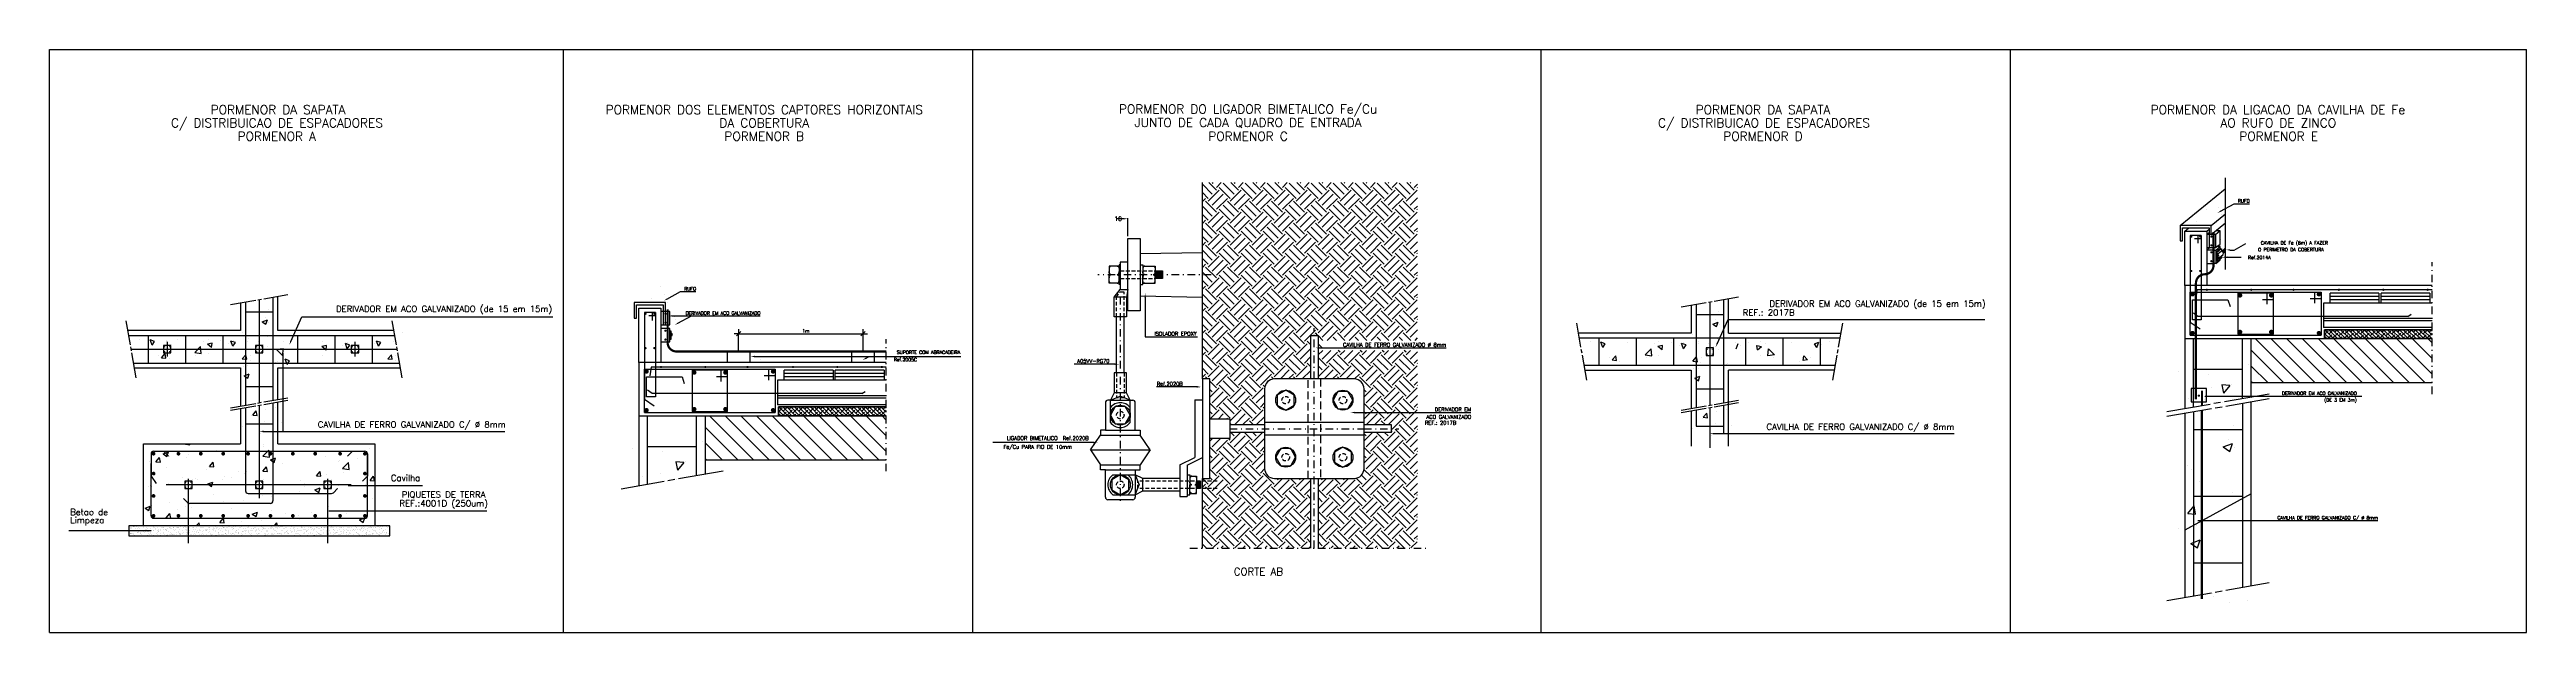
# Model space of a CAD drawing. Extents: x 5721 to 7477, y -2900 to -2449.
# Drawn here: x 6619.7 to 6898.7, y -2715.6 to -2649.9 of the extents above; entities that cross this region are included whole.
import ezdxf
from ezdxf.enums import TextEntityAlignment as Align

# ---------------------------------------------------------------- set-up
doc = ezdxf.new("R2010")
doc.units = 0
doc.header["$LTSCALE"] = 1.7
doc.header["$MEASUREMENT"] = 0
for name, pattern in [('DASHDOT', [1, 0.5, -0.25, 0, -0.25]), ('DASHED', [0.75, 0.5, -0.25]), ('DASHED2', [0.375, 0.25, -0.125])]:
    doc.linetypes.add(name, pattern=pattern)
doc.layers.get('0').update_dxf_attribs({"linetype": 'CONTINUOUS'})
doc.styles.add('ROMANS', font='ROMANS.shx', dxfattribs={"width": 0.75})

msp = doc.modelspace()

# ---------------------------------------------------------------- texts
at = {"style": 'ROMANS'}
for s, height, p in [('PORMENOR DO LIGADOR BIMETALICO Fe/Cu', 1, (6754.75, -2656.7)), ('C/ DISTRIBUICAO DE ESPACADORES', 1, (6645.37, -2658.27)), ('PORMENOR DA SAPATA', 1, (6645.49, -2656.7)), ('PORMENOR DOS ELEMENTOS CAPTORES HORIZONTAIS', 1, (6700.25, -2656.7)), ('DA COBERTURA', 1, (6700.25, -2658.2)), ('JUNTO DE CADA QUADRO DE ENTRADA', 1, (6754.75, -2658.2)), ('C/ DISTRIBUICAO DE ESPACADORES', 1, (6812.87, -2658.27)), ('PORMENOR DA SAPATA', 1, (6812.75, -2656.7)), ('PORMENOR DA LIGACAO DA CAVILHA DE Fe', 1, (6870.75, -2656.7)), ('AO RUFO DE ZINCO', 1, (6870.8, -2658.2)), ('PORMENOR A', 1, (6645.34, -2659.7)), ('PORMENOR B', 1, (6700.25, -2659.7)), ('PORMENOR C', 1, (6754.75, -2659.7)), ('PORMENOR D', 1, (6812.75, -2659.7)), ('PORMENOR E', 1, (6870.84, -2659.7)), ('CORTE AB', 0.84, (6755.91, -2708.76))]:
    msp.add_text(s, height=height, dxfattribs=at).set_placement(p, align=Align.MIDDLE)
at = {"color": 2, "linetype": 'DASHED', "style": 'ROMANS'}
for s, height, p in [('RUFO', 0.375, (6867.58, -2667.18)), ('O PERIMETRO DA COBERTURA', 0.375, (6875.92, -2672.65)), ('CAVILHA DE Fe (8m) A FAZER ', 0.375, (6876.64, -2671.9)), ('Ref.2014A', 0.375, (6869.94, -2673.54)), ('RUFO', 0.375, (6692.58, -2677.07)), ('DERIVADOR EM ACO GALVANIZADO', 0.375, (6699.83, -2679.82)), ('1m', 0.375, (6705.33, -2681.82)), ('SUPORTE COM ABRACADEIRA', 0.375, (6722.32, -2684.23)), ('ISOLADOR EPOXY', 0.4202, (6748.97, -2682.16)), ('CAVILHA DE FERRO GALVANIZADO %%C 8mm', 0.4202, (6777.08, -2683.41)), ('Ref.2005C', 0.375, (6717.45, -2685.06)), ('A05VV-RG70', 0.42, (6739.14, -2685.24)), ('Ref.2020B', 0.42, (6747.39, -2687.81)), ('DERIVADOR EM ACO GALVANIZADO', 0.375, (6879.64, -2688.85)), ('(DE 3 EM 3m)', 0.375, (6879.64, -2689.6)), ('REF.: 2017B', 0.4202, (6778.19, -2692.2)), ('ACO GALVANIZADO', 0.4202, (6779.88, -2691.53)), ('DERIVADOR EM', 0.4202, (6779.88, -2690.69)), ('Fe/Cu PARA FIO DE 10mm', 0.4202, (6734.9, -2694.91)), ('LIGADOR BIMETALICO  Ref.2020B', 0.4202, (6736.8, -2693.93)), ('CAVILHA DE FERRO GALVANIZADO C/ %%C 8mm', 0.375, (6882.02, -2702.88))]:
    msp.add_text(s, height=height, dxfattribs=at).set_placement(p, align=Align.RIGHT)
at = {"color": 2, "style": 'ROMANS'}
msp.add_text('10', height=0.504, dxfattribs=at).set_placement((6739.69, -2668.99), align=Align.MIDDLE_LEFT)
for s, height, p in [('DERIVADOR EM ACO GALVANIZADO (de 15 em 15m)', 0.7004, (6837.83, -2678.91)), ('DERIVADOR EM ACO GALVANIZADO (de 15 em 15m)', 0.7004, (6676.36, -2679.5)), ('REF.: 2017B', 0.7004, (6816.32, -2679.91)), ('CAVILHA DE FERRO GALVANIZADO C/ %%C 8mm', 0.7004, (6671.13, -2692.53)), ('CAVILHA DE FERRO GALVANIZADO C/ %%C 8mm', 0.7004, (6834.31, -2692.79)), ('Cavilha', 0.7, (6661.5, -2698.55)), ('REF.:4001D (250um)', 0.7004, (6669.13, -2701.42)), ('PIQUETES DE TERRA', 0.7004, (6668.85, -2700.42))]:
    msp.add_text(s, height=height, dxfattribs=at).set_placement(p, align=Align.RIGHT)
for s, p in [('Betao de', (6622.08, -2702.4)), ('Limpeza', (6622.08, -2703.31))]:
    msp.add_text(s, height=0.7, dxfattribs=at).set_placement(p)

# ---------------------------------------------------------------- blocks, each defined once
blk = doc.blocks.new('*X13')
at = {"color": 0}
for p, q in [((429.79, 243.07), (428.5, 244.36)), ((428.5, 242.88), (428.68, 243.07)), ((433.1, 237.54), (428.68, 241.96)), ((429.79, 241.96), (432.83, 245)), ((431.45, 244.73), (431.17, 245)), ((431.45, 240.31), (435.87, 244.73)), ((433.1, 238.65), (437.52, 243.07)), ((440.28, 235.89), (435.87, 240.31)), ((438.63, 243.07), (436.7, 245)), ((441.94, 237.54), (437.52, 241.96)), ((438.63, 241.96), (441.66, 245)), ((440.28, 244.73), (440.01, 245)), ((440.28, 240.31), (444.7, 244.73)), ((441.94, 238.65), (446.36, 243.07)), ((449.12, 235.89), (444.7, 240.31)), ((447.47, 243.07), (445.53, 245)), ((450.78, 237.54), (446.36, 241.96)), ((447.47, 241.96), (450.5, 245)), ((449.12, 244.73), (448.85, 245)), ((449.12, 240.31), (453.54, 244.73)), ((450.78, 238.65), (455.2, 243.07)), ((457.96, 235.89), (453.54, 240.31)), ((456.3, 243.07), (454.37, 245)), ((459.62, 237.54), (455.2, 241.96)), ((456.3, 241.96), (459.34, 245)), ((457.96, 244.73), (457.69, 245)), ((457.96, 240.31), (462.38, 244.73)), ((459.62, 238.65), (464.04, 243.07)), ((466.8, 235.89), (462.38, 240.31)), ((465.14, 243.07), (463.21, 245)), ((468.46, 237.54), (464.04, 241.96)), ((465.14, 241.96), (468.18, 245)), ((466.8, 244.73), (466.53, 245)), ((466.8, 240.31), (471.22, 244.73)), ((468.46, 238.65), (472.88, 243.07)), ((475.64, 235.89), (471.22, 240.31)), ((473.98, 243.07), (472.05, 245)), ((477.3, 237.54), (472.88, 241.96)), ((473.98, 241.96), (477.02, 245)), ((475.64, 244.73), (475.37, 245)), ((475.64, 240.31), (480.06, 244.73)), ((477.3, 238.65), (481.72, 243.07)), ((484.48, 235.89), (480.06, 240.31)), ((482.82, 243.07), (480.89, 245)), ((486.14, 237.54), (481.72, 241.96)), ((482.82, 241.96), (485.86, 245)), ((484.48, 244.73), (484.2, 245)), ((484.48, 240.31), (488.9, 244.73)), ((486.14, 238.65), (490.56, 243.07)), ((493.32, 235.89), (488.9, 240.31)), ((491.66, 243.07), (489.73, 245)), ((494.97, 237.54), (490.56, 241.96)), ((491.66, 241.96), (494.7, 245)), ((493.32, 244.73), (493.04, 245)), ((493.32, 240.31), (497.74, 244.73)), ((494.97, 238.65), (499.39, 243.07)), ((502.16, 235.89), (497.74, 240.31)), ((500.5, 243.07), (498.57, 245)), ((503.81, 237.54), (499.39, 241.96)), ((500.5, 241.96), (503.54, 245)), ((502.16, 244.73), (501.88, 245)), ((502.16, 240.31), (506.58, 244.73)), ((503.81, 238.65), (508.23, 243.07)), ((511, 235.89), (506.58, 240.31)), ((509.34, 243.07), (507.41, 245)), ((512.65, 237.54), (508.23, 241.96)), ((509.34, 241.96), (512.37, 245)), ((511, 244.73), (510.72, 245)), ((511, 240.31), (515, 244.31)), ((512.65, 238.65), (515, 241)), ((431.45, 235.89), (428.5, 238.83)), ((429.79, 234.23), (428.5, 235.52)), ((428.5, 234.05), (428.68, 234.23)), ((431.45, 227.05), (428.5, 229.99)), ((433.1, 228.7), (428.68, 233.12)), ((429.79, 233.12), (434.21, 237.54)), ((431.45, 231.47), (435.87, 235.89)), ((433.1, 229.81), (437.52, 234.23)), ((438.63, 234.23), (434.21, 238.65)), ((438.63, 225.39), (434.21, 229.81)), ((440.28, 227.05), (435.87, 231.47)), ((441.94, 228.7), (437.52, 233.12)), ((438.63, 233.12), (443.05, 237.54)), ((440.28, 231.47), (444.7, 235.89)), ((441.94, 229.81), (446.36, 234.23)), ((447.47, 234.23), (443.05, 238.65)), ((447.47, 225.39), (443.05, 229.81)), ((449.12, 227.05), (444.7, 231.47)), ((450.78, 228.7), (446.36, 233.12)), ((447.47, 233.12), (451.89, 237.54)), ((449.12, 231.47), (453.54, 235.89)), ((450.78, 229.81), (455.2, 234.23)), ((456.3, 234.23), (451.89, 238.65)), ((456.3, 225.39), (451.89, 229.81)), ((457.96, 227.05), (453.54, 231.47)), ((459.62, 228.7), (455.2, 233.12)), ((456.3, 233.12), (460.72, 237.54)), ((457.96, 231.47), (462.38, 235.89)), ((459.62, 229.81), (464.04, 234.23)), ((465.14, 234.23), (460.72, 238.65)), ((465.14, 225.39), (460.72, 229.81)), ((466.8, 227.05), (462.38, 231.47)), ((468.46, 228.7), (464.04, 233.12)), ((465.14, 233.12), (469.56, 237.54)), ((466.8, 231.47), (471.22, 235.89)), ((468.46, 229.81), (472.88, 234.23)), ((473.98, 234.23), (469.56, 238.65)), ((473.98, 225.39), (469.56, 229.81)), ((475.64, 227.05), (471.22, 231.47)), ((477.3, 228.7), (472.88, 233.12)), ((473.98, 233.12), (478.4, 237.54)), ((475.64, 231.47), (480.06, 235.89)), ((477.3, 229.81), (481.72, 234.23)), ((482.82, 234.23), (478.4, 238.65)), ((482.82, 225.39), (478.4, 229.81)), ((484.48, 227.05), (480.06, 231.47)), ((486.14, 228.7), (481.72, 233.12)), ((482.82, 233.12), (487.24, 237.54)), ((484.48, 231.47), (488.9, 235.89)), ((486.14, 229.81), (490.56, 234.23)), ((491.66, 234.23), (487.24, 238.65)), ((491.66, 225.39), (487.24, 229.81)), ((493.32, 227.05), (488.9, 231.47)), ((494.97, 228.7), (490.56, 233.12)), ((491.66, 233.12), (496.08, 237.54)), ((493.32, 231.47), (497.74, 235.89)), ((494.97, 229.81), (499.39, 234.23)), ((500.5, 234.23), (496.08, 238.65)), ((500.5, 225.39), (496.08, 229.81)), ((502.16, 227.05), (497.74, 231.47)), ((503.81, 228.7), (499.39, 233.12)), ((500.5, 233.12), (504.92, 237.54)), ((502.16, 231.47), (506.58, 235.89)), ((503.81, 229.81), (508.23, 234.23)), ((509.34, 234.23), (504.92, 238.65)), ((509.34, 225.39), (504.92, 229.81)), ((511, 227.05), (506.58, 231.47)), ((512.65, 228.7), (508.23, 233.12)), ((509.34, 233.12), (513.76, 237.54)), ((511, 231.47), (515, 235.47)), ((512.65, 229.81), (515, 232.16)), ((515, 237.41), (513.76, 238.65)), ((515, 228.57), (513.76, 229.81)), ((429.79, 225.39), (428.5, 226.68)), ((428.5, 225.21), (428.68, 225.39)), ((431.45, 218.21), (428.5, 221.15)), ((433.1, 219.87), (428.68, 224.29)), ((429.79, 224.29), (434.21, 228.7)), ((429.79, 215.45), (434.21, 219.87)), ((431.45, 222.63), (435.87, 227.05)), ((433.1, 220.97), (437.52, 225.39)), ((438.63, 216.55), (434.21, 220.97)), ((440.28, 218.21), (435.87, 222.63)), ((441.94, 219.87), (437.52, 224.29)), ((438.63, 224.29), (443.05, 228.7)), ((438.63, 215.45), (443.05, 219.87)), ((440.28, 222.63), (444.7, 227.05)), ((441.94, 220.97), (446.36, 225.39)), ((447.47, 216.55), (443.05, 220.97)), ((449.12, 218.21), (444.7, 222.63)), ((450.78, 219.87), (446.36, 224.29)), ((447.47, 224.29), (451.89, 228.7)), ((447.47, 215.45), (451.89, 219.87)), ((449.12, 222.63), (453.54, 227.05)), ((450.78, 220.97), (455.2, 225.39)), ((456.3, 216.55), (451.89, 220.97)), ((457.96, 218.21), (453.54, 222.63)), ((459.62, 219.87), (455.2, 224.29)), ((456.3, 224.29), (460.72, 228.7)), ((456.3, 215.45), (460.72, 219.87)), ((457.96, 222.63), (462.38, 227.05)), ((459.62, 220.97), (464.04, 225.39)), ((465.14, 216.55), (460.72, 220.97)), ((466.8, 218.21), (462.38, 222.63)), ((468.46, 219.87), (464.04, 224.29)), ((465.14, 224.29), (469.56, 228.7)), ((465.14, 215.45), (469.56, 219.87)), ((466.8, 222.63), (471.22, 227.05)), ((468.46, 220.97), (472.88, 225.39)), ((473.98, 216.55), (469.56, 220.97)), ((475.64, 218.21), (471.22, 222.63)), ((477.3, 219.87), (472.88, 224.29)), ((473.98, 224.29), (478.4, 228.7)), ((473.98, 215.45), (478.4, 219.87)), ((475.64, 222.63), (480.06, 227.05)), ((477.3, 220.97), (481.72, 225.39)), ((482.82, 216.55), (478.4, 220.97)), ((484.48, 218.21), (480.06, 222.63)), ((486.14, 219.87), (481.72, 224.29)), ((482.82, 224.29), (487.24, 228.7)), ((482.82, 215.45), (487.24, 219.87)), ((484.48, 222.63), (488.9, 227.05)), ((486.14, 220.97), (490.56, 225.39)), ((491.66, 216.55), (487.24, 220.97)), ((493.32, 218.21), (488.9, 222.63)), ((494.97, 219.87), (490.56, 224.29)), ((491.66, 224.29), (496.08, 228.7)), ((491.66, 215.45), (496.08, 219.87)), ((493.32, 222.63), (497.74, 227.05)), ((494.97, 220.97), (499.39, 225.39)), ((500.5, 216.55), (496.08, 220.97)), ((502.16, 218.21), (497.74, 222.63)), ((503.81, 219.87), (499.39, 224.29)), ((500.5, 224.29), (504.92, 228.7)), ((500.5, 215.45), (504.92, 219.87)), ((502.16, 222.63), (506.58, 227.05)), ((503.81, 220.97), (508.23, 225.39)), ((509.34, 216.55), (504.92, 220.97)), ((511, 218.21), (506.58, 222.63)), ((512.65, 219.87), (508.23, 224.29)), ((509.34, 224.29), (513.76, 228.7)), ((509.34, 215.45), (513.76, 219.87)), ((511, 222.63), (515, 226.63)), ((512.65, 220.97), (515, 223.32)), ((515, 219.73), (513.76, 220.97)), ((429.79, 216.55), (428.5, 217.84)), ((428.5, 216.37), (428.68, 216.55)), ((431.45, 209.37), (428.5, 212.32)), ((433.1, 211.03), (428.68, 215.45)), ((429.79, 206.61), (434.21, 211.03)), ((431.45, 213.79), (435.87, 218.21)), ((431.45, 204.95), (435.87, 209.37)), ((433.1, 212.13), (437.52, 216.55)), ((438.63, 207.71), (434.21, 212.13)), ((440.28, 209.37), (435.87, 213.79)), ((441.94, 211.03), (437.52, 215.45)), ((438.63, 206.61), (443.05, 211.03)), ((440.28, 213.79), (444.7, 218.21)), ((440.28, 204.95), (444.7, 209.37)), ((441.94, 212.13), (446.36, 216.55)), ((447.47, 207.71), (443.05, 212.13)), ((449.12, 209.37), (444.7, 213.79)), ((450.78, 211.03), (446.36, 215.45)), ((447.47, 206.61), (451.89, 211.03)), ((449.12, 213.79), (453.54, 218.21)), ((449.12, 204.95), (453.54, 209.37)), ((450.78, 212.13), (455.2, 216.55)), ((456.3, 207.71), (451.89, 212.13)), ((457.96, 209.37), (453.54, 213.79)), ((459.62, 211.03), (455.2, 215.45)), ((456.3, 206.61), (460.72, 211.03)), ((457.96, 213.79), (462.38, 218.21)), ((457.96, 204.95), (462.38, 209.37)), ((459.62, 212.13), (464.04, 216.55)), ((465.14, 207.71), (460.72, 212.13)), ((466.8, 209.37), (462.38, 213.79)), ((468.46, 211.03), (464.04, 215.45)), ((465.14, 206.61), (469.56, 211.03)), ((466.8, 213.79), (471.22, 218.21)), ((466.8, 204.95), (471.22, 209.37)), ((468.46, 212.13), (472.88, 216.55)), ((473.98, 207.71), (469.56, 212.13)), ((475.64, 209.37), (471.22, 213.79)), ((477.3, 211.03), (472.88, 215.45)), ((473.98, 206.61), (478.4, 211.03)), ((475.64, 213.79), (480.06, 218.21)), ((475.64, 204.95), (480.06, 209.37)), ((477.3, 212.13), (481.72, 216.55)), ((482.82, 207.71), (478.4, 212.13)), ((484.48, 209.37), (480.06, 213.79)), ((486.14, 211.03), (481.72, 215.45)), ((482.82, 206.61), (487.24, 211.03)), ((484.48, 213.79), (488.9, 218.21)), ((484.48, 204.95), (488.9, 209.37)), ((486.14, 212.13), (490.56, 216.55)), ((491.66, 207.71), (487.24, 212.13)), ((493.32, 209.37), (488.9, 213.79)), ((494.97, 211.03), (490.56, 215.45)), ((491.66, 206.61), (496.08, 211.03)), ((493.32, 213.79), (497.74, 218.21)), ((493.32, 204.95), (497.74, 209.37)), ((494.97, 212.13), (499.39, 216.55)), ((500.5, 207.71), (496.08, 212.13)), ((502.16, 209.37), (497.74, 213.79)), ((503.81, 211.03), (499.39, 215.45)), ((500.5, 206.61), (504.92, 211.03)), ((502.16, 213.79), (506.58, 218.21)), ((502.16, 204.95), (506.58, 209.37)), ((503.81, 212.13), (508.23, 216.55)), ((509.34, 207.71), (504.92, 212.13)), ((511, 209.37), (506.58, 213.79)), ((512.65, 211.03), (508.23, 215.45)), ((509.34, 206.61), (513.76, 211.03)), ((511, 213.79), (515, 217.79)), ((512.65, 212.13), (515, 214.48)), ((515, 210.89), (513.76, 212.13)), ((429.79, 207.71), (428.5, 209)), ((428.5, 207.53), (428.68, 207.71)), ((431.45, 200.53), (428.5, 203.48)), ((429.79, 198.87), (428.5, 200.16)), ((433.1, 202.19), (428.68, 206.61)), ((429.79, 197.77), (434.21, 202.19)), ((431.45, 196.11), (435.87, 200.53)), ((433.1, 203.29), (437.52, 207.71)), ((438.63, 198.87), (434.21, 203.29)), ((440.28, 200.53), (435.87, 204.95)), ((441.94, 202.19), (437.52, 206.61)), ((438.63, 197.77), (443.05, 202.19)), ((440.28, 196.11), (444.7, 200.53)), ((441.94, 203.29), (446.36, 207.71)), ((447.47, 198.87), (443.05, 203.29)), ((449.12, 200.53), (444.7, 204.95)), ((450.78, 202.19), (446.36, 206.61)), ((447.47, 197.77), (451.89, 202.19)), ((449.12, 196.11), (453.54, 200.53)), ((450.78, 203.29), (455.2, 207.71)), ((456.3, 198.87), (451.89, 203.29)), ((457.96, 200.53), (453.54, 204.95)), ((459.62, 202.19), (455.2, 206.61)), ((456.3, 197.77), (460.72, 202.19)), ((457.96, 196.11), (462.38, 200.53)), ((459.62, 203.29), (464.04, 207.71)), ((465.14, 198.87), (460.72, 203.29)), ((466.8, 200.53), (462.38, 204.95)), ((468.46, 202.19), (464.04, 206.61)), ((465.14, 197.77), (469.56, 202.19)), ((466.8, 196.11), (471.22, 200.53)), ((468.46, 203.29), (472.88, 207.71)), ((473.98, 198.87), (469.56, 203.29)), ((475.64, 200.53), (471.22, 204.95)), ((477.3, 202.19), (472.88, 206.61)), ((473.98, 197.77), (478.4, 202.19)), ((475.64, 196.11), (480.06, 200.53)), ((477.3, 203.29), (481.72, 207.71)), ((482.82, 198.87), (478.4, 203.29)), ((484.48, 200.53), (480.06, 204.95)), ((486.14, 202.19), (481.72, 206.61)), ((482.82, 197.77), (487.24, 202.19)), ((484.48, 196.11), (488.9, 200.53)), ((486.14, 203.29), (490.56, 207.71)), ((491.66, 198.87), (487.24, 203.29)), ((493.32, 200.53), (488.9, 204.95)), ((494.97, 202.19), (490.56, 206.61)), ((491.66, 197.77), (496.08, 202.19)), ((493.32, 196.11), (497.74, 200.53)), ((494.97, 203.29), (499.39, 207.71)), ((500.5, 198.87), (496.08, 203.29)), ((502.16, 200.53), (497.74, 204.95)), ((503.81, 202.19), (499.39, 206.61)), ((500.5, 197.77), (504.92, 202.19)), ((502.16, 196.11), (506.58, 200.53)), ((503.81, 203.29), (508.23, 207.71)), ((509.34, 198.87), (504.92, 203.29)), ((511, 200.53), (506.58, 204.95)), ((512.65, 202.19), (508.23, 206.61)), ((509.34, 197.77), (513.76, 202.19)), ((511, 204.95), (515, 208.96)), ((511, 196.11), (515, 200.12)), ((512.65, 203.29), (515, 205.64)), ((515, 202.05), (513.76, 203.29)), ((428.5, 198.69), (428.68, 198.87)), ((431.45, 191.69), (428.5, 194.64)), ((429.79, 190.03), (428.5, 191.32)), ((428.5, 189.85), (428.68, 190.03)), ((433.1, 193.35), (428.68, 197.77)), ((429.79, 188.93), (434.21, 193.35)), ((431.45, 187.27), (435.87, 191.69)), ((433.1, 194.45), (437.52, 198.87)), ((433.1, 185.62), (437.52, 190.03)), ((438.63, 190.03), (434.21, 194.45)), ((440.28, 191.69), (435.87, 196.11)), ((441.94, 193.35), (437.52, 197.77)), ((438.63, 188.93), (443.05, 193.35)), ((440.28, 187.27), (444.7, 191.69)), ((441.94, 194.45), (446.36, 198.87)), ((441.94, 185.62), (446.36, 190.03)), ((447.47, 190.03), (443.05, 194.45)), ((449.12, 191.69), (444.7, 196.11)), ((450.78, 193.35), (446.36, 197.77)), ((447.47, 188.93), (451.89, 193.35)), ((449.12, 187.27), (453.54, 191.69)), ((450.78, 194.45), (455.2, 198.87)), ((450.78, 185.62), (455.2, 190.03)), ((456.3, 190.03), (451.89, 194.45)), ((457.96, 191.69), (453.54, 196.11)), ((459.62, 193.35), (455.2, 197.77)), ((456.3, 188.93), (460.72, 193.35)), ((457.96, 187.27), (462.38, 191.69)), ((459.62, 194.45), (464.04, 198.87)), ((459.62, 185.62), (464.04, 190.03)), ((465.14, 190.03), (460.72, 194.45)), ((466.8, 191.69), (462.38, 196.11)), ((468.46, 193.35), (464.04, 197.77)), ((465.14, 188.93), (469.56, 193.35)), ((466.8, 187.27), (471.22, 191.69)), ((468.46, 194.45), (472.88, 198.87)), ((468.46, 185.62), (472.88, 190.03)), ((473.98, 190.03), (469.56, 194.45)), ((475.64, 191.69), (471.22, 196.11)), ((477.3, 193.35), (472.88, 197.77)), ((473.98, 188.93), (478.4, 193.35)), ((475.64, 187.27), (480.06, 191.69)), ((477.3, 194.45), (481.72, 198.87)), ((477.3, 185.62), (481.72, 190.03)), ((482.82, 190.03), (478.4, 194.45)), ((484.48, 191.69), (480.06, 196.11)), ((486.14, 193.35), (481.72, 197.77)), ((482.82, 188.93), (487.24, 193.35)), ((484.48, 187.27), (488.9, 191.69)), ((486.14, 194.45), (490.56, 198.87)), ((486.14, 185.62), (490.56, 190.03)), ((491.66, 190.03), (487.24, 194.45)), ((493.32, 191.69), (488.9, 196.11)), ((494.97, 193.35), (490.56, 197.77)), ((491.66, 188.93), (496.08, 193.35)), ((493.32, 187.27), (497.74, 191.69)), ((494.97, 194.45), (499.39, 198.87)), ((494.97, 185.62), (499.39, 190.03)), ((500.5, 190.03), (496.08, 194.45)), ((502.16, 191.69), (497.74, 196.11)), ((503.81, 193.35), (499.39, 197.77)), ((500.5, 188.93), (504.92, 193.35)), ((502.16, 187.27), (506.58, 191.69)), ((503.81, 194.45), (508.23, 198.87)), ((503.81, 185.62), (508.23, 190.03)), ((509.34, 190.03), (504.92, 194.45)), ((511, 191.69), (506.58, 196.11)), ((512.65, 193.35), (508.23, 197.77)), ((509.34, 188.93), (513.76, 193.35)), ((511, 187.27), (515, 191.28)), ((512.65, 194.45), (515, 196.8)), ((515, 193.21), (513.76, 194.45)), ((431.45, 182.85), (428.5, 185.8)), ((429.48, 181.5), (428.5, 182.48)), ((433.1, 184.51), (428.68, 188.93)), ((431.2, 181.5), (434.21, 184.51)), ((438.32, 181.5), (434.21, 185.62)), ((434.51, 181.5), (435.87, 182.85)), ((440.28, 182.85), (435.87, 187.27)), ((441.94, 184.51), (437.52, 188.93)), ((440.04, 181.5), (443.05, 184.51)), ((447.16, 181.5), (443.05, 185.62)), ((443.35, 181.5), (444.7, 182.85)), ((449.12, 182.85), (444.7, 187.27)), ((450.78, 184.51), (446.36, 188.93)), ((448.87, 181.5), (451.89, 184.51)), ((456, 181.5), (451.89, 185.62)), ((452.19, 181.5), (453.54, 182.85)), ((457.96, 182.85), (453.54, 187.27)), ((459.62, 184.51), (455.2, 188.93)), ((457.71, 181.5), (460.72, 184.51)), ((464.84, 181.5), (460.72, 185.62)), ((461.03, 181.5), (462.38, 182.85)), ((466.8, 182.85), (462.38, 187.27)), ((468.46, 184.51), (464.04, 188.93)), ((466.55, 181.5), (468.5, 183.45)), ((467, 178.63), (468.5, 180.13)), ((468.55, 183.5), (469.56, 184.51)), ((473.98, 181.2), (469.56, 185.62)), ((475.64, 182.85), (471.22, 187.27)), ((471.5, 179.82), (472.88, 181.2)), ((477.3, 184.51), (472.88, 188.93)), ((477.3, 175.67), (472.88, 180.09)), ((473.98, 180.09), (478.4, 184.51)), ((475.64, 178.43), (480.06, 182.85)), ((477.3, 176.78), (481.72, 181.2)), ((482.82, 181.2), (478.4, 185.62)), ((484.48, 182.85), (480.06, 187.27)), ((486.14, 184.51), (481.72, 188.93)), ((486.14, 175.67), (481.72, 180.09)), ((482.82, 180.09), (487.24, 184.51)), ((484.48, 178.43), (488.9, 182.85)), ((486.14, 176.78), (490.56, 181.2)), ((491.66, 181.2), (487.24, 185.62)), ((493.32, 182.85), (488.9, 187.27)), ((494.97, 184.51), (490.56, 188.93)), ((494.97, 175.67), (490.56, 180.09)), ((491.66, 180.09), (496.08, 184.51)), ((493.32, 178.43), (497.74, 182.85)), ((494.97, 176.78), (499.39, 181.2)), ((500.5, 181.2), (496.08, 185.62)), ((502.16, 182.85), (497.74, 187.27)), ((503.81, 184.51), (499.39, 188.93)), ((503.81, 175.67), (499.39, 180.09)), ((500.5, 180.09), (504.92, 184.51)), ((502.16, 178.43), (506.58, 182.85)), ((503.81, 176.78), (508.23, 181.2)), ((509.34, 181.2), (504.92, 185.62)), ((511, 182.85), (506.58, 187.27)), ((512.65, 184.51), (508.23, 188.93)), ((512.65, 175.67), (508.23, 180.09)), ((509.34, 180.09), (513.76, 184.51)), ((511, 178.43), (515, 182.44)), ((512.65, 185.62), (515, 187.96)), ((515, 184.37), (513.76, 185.62)), ((431.45, 174.01), (428.5, 176.96)), ((429.79, 172.36), (428.5, 173.65)), ((428.5, 172.17), (428.68, 172.36)), ((433.1, 166.83), (428.68, 171.25)), ((429.79, 171.25), (434.21, 175.67)), ((433.1, 175.67), (431.27, 177.5)), ((431.45, 169.6), (435.87, 174.01)), ((433.1, 176.78), (433.83, 177.5)), ((433.1, 167.94), (437.52, 172.36)), ((438.63, 172.36), (434.21, 176.78)), ((440.28, 165.18), (435.87, 169.6)), ((440.28, 174.01), (436.8, 177.5)), ((441.94, 166.83), (437.52, 171.25)), ((438.63, 171.25), (443.05, 175.67)), ((441.94, 175.67), (440.11, 177.5)), ((440.28, 169.6), (444.7, 174.01)), ((441.94, 176.78), (442.67, 177.5)), ((441.94, 167.94), (446.36, 172.36)), ((447.47, 172.36), (443.05, 176.78)), ((449.12, 165.18), (444.7, 169.6)), ((449.12, 174.01), (445.64, 177.5)), ((450.78, 166.83), (446.36, 171.25)), ((447.47, 171.25), (451.89, 175.67)), ((450.78, 175.67), (448.95, 177.5)), ((449.12, 169.6), (453.54, 174.01)), ((450.78, 176.78), (451.5, 177.5)), ((450.78, 167.94), (455.2, 172.36)), ((456.3, 172.36), (451.89, 176.78)), ((457.14, 166), (453.54, 169.6)), ((457.96, 174.01), (454.48, 177.5)), ((459.62, 166.83), (455.2, 171.25)), ((456.3, 171.25), (460.72, 175.67)), ((459.62, 175.67), (457.79, 177.5)), ((457.96, 169.6), (462.38, 174.01)), ((459.62, 176.78), (460.34, 177.5)), ((459.62, 167.94), (464.04, 172.36)), ((465.14, 172.36), (460.72, 176.78)), ((465.98, 166), (462.38, 169.6)), ((466.8, 174.01), (463.32, 177.5)), ((468.46, 166.83), (464.04, 171.25)), ((465.14, 171.25), (468.5, 174.61)), ((468.46, 175.67), (466.63, 177.5)), ((466.8, 169.6), (468.5, 171.29)), ((468.46, 176.78), (468.5, 176.82)), ((475.64, 174.01), (471.5, 178.15)), ((473.98, 172.36), (471.5, 174.84)), ((471.5, 170.98), (472.88, 172.36)), ((474.82, 166), (471.5, 169.32)), ((477.3, 166.83), (472.88, 171.25)), ((473.98, 171.25), (478.4, 175.67)), ((475.64, 169.6), (480.06, 174.01)), ((477.3, 167.94), (481.72, 172.36)), ((482.82, 172.36), (478.4, 176.78)), ((484.48, 174.01), (480.06, 178.43)), ((483.65, 166), (480.06, 169.6)), ((486.14, 166.83), (481.72, 171.25)), ((482.82, 171.25), (487.24, 175.67)), ((484.48, 169.6), (488.9, 174.01)), ((486.14, 167.94), (490.56, 172.36)), ((491.66, 172.36), (487.24, 176.78)), ((493.32, 174.01), (488.9, 178.43)), ((493.32, 165.18), (488.9, 169.6)), ((494.97, 166.83), (490.56, 171.25)), ((491.66, 171.25), (496.08, 175.67)), ((493.32, 169.6), (497.74, 174.01)), ((494.97, 167.94), (499.39, 172.36)), ((500.5, 172.36), (496.08, 176.78)), ((502.16, 174.01), (497.74, 178.43)), ((502.16, 165.18), (497.74, 169.6)), ((503.81, 166.83), (499.39, 171.25)), ((500.5, 171.25), (504.92, 175.67)), ((502.16, 169.6), (506.58, 174.01)), ((503.81, 167.94), (508.23, 172.36)), ((509.34, 172.36), (504.92, 176.78)), ((511, 174.01), (506.58, 178.43)), ((511, 165.18), (506.58, 169.6)), ((512.65, 166.83), (508.23, 171.25)), ((509.34, 171.25), (513.76, 175.67)), ((511, 169.6), (515, 173.6)), ((512.65, 176.78), (515, 179.12)), ((512.65, 167.94), (515, 170.29)), ((515, 175.53), (513.76, 176.78)), ((431.45, 165.18), (428.5, 168.12)), ((429.79, 163.52), (428.5, 164.81)), ((428.5, 163.33), (428.68, 163.52)), ((433.1, 157.99), (428.68, 162.41)), ((429.79, 162.41), (434.21, 166.83)), ((431.45, 160.76), (435.87, 165.18)), ((433.1, 159.1), (437.52, 163.52)), ((438.63, 163.52), (434.21, 167.94)), ((440.28, 156.34), (435.87, 160.76)), ((441.94, 157.99), (437.52, 162.41)), ((438.63, 162.41), (443.05, 166.83)), ((440.28, 160.76), (444.7, 165.18)), ((441.94, 159.1), (446.36, 163.52)), ((447.47, 163.52), (443.05, 167.94)), ((449.12, 156.34), (444.7, 160.76)), ((450, 158.77), (446.36, 162.41)), ((447.47, 162.41), (451.89, 166.83)), ((449.12, 160.76), (450, 161.63)), ((453.83, 166), (451.89, 167.94)), ((459.89, 166), (460.72, 166.83)), ((462.66, 166), (460.72, 167.94)), ((468.46, 167.94), (468.5, 167.98)), ((471.5, 166), (471.5, 166)), ((477.57, 166), (478.4, 166.83)), ((480.34, 166), (478.4, 167.94)), ((486.39, 165.98), (487.24, 166.83)), ((491.66, 163.52), (487.24, 167.94)), ((488.69, 164.96), (488.9, 165.18)), ((489.9, 162.87), (490.56, 163.52)), ((493.32, 156.34), (490, 159.65)), ((494.97, 157.99), (490.56, 162.41)), ((491.66, 162.41), (496.08, 166.83)), ((493.32, 160.76), (497.74, 165.18)), ((494.97, 159.1), (499.39, 163.52)), ((500.5, 163.52), (496.08, 167.94)), ((502.16, 156.34), (497.74, 160.76)), ((503.81, 157.99), (499.39, 162.41)), ((500.5, 162.41), (504.92, 166.83)), ((502.16, 160.76), (506.58, 165.18)), ((503.81, 159.1), (508.23, 163.52)), ((509.34, 163.52), (504.92, 167.94)), ((511, 156.34), (506.58, 160.76)), ((512, 158.65), (508.23, 162.41)), ((509.34, 162.41), (512, 165.08)), ((511, 160.76), (512, 161.76)), ((512.92, 166), (513.76, 166.83)), ((515, 166.7), (513.76, 167.94)), ((431.45, 156.34), (428.5, 159.28)), ((429.79, 154.68), (428.5, 155.97)), ((428.5, 154.5), (428.68, 154.68)), ((431.45, 147.5), (428.5, 150.44)), ((433.1, 149.16), (428.68, 153.57)), ((429.79, 153.57), (434.21, 157.99)), ((431.45, 151.92), (435.87, 156.34)), ((433.1, 150.26), (437.52, 154.68)), ((438.63, 154.68), (434.21, 159.1)), ((438.63, 145.84), (434.21, 150.26)), ((440.28, 147.5), (435.87, 151.92)), ((441.94, 149.16), (437.52, 153.57)), ((438.63, 153.57), (443.05, 157.99)), ((440.28, 151.92), (444.7, 156.34)), ((441.94, 150.26), (446.36, 154.68)), ((447.47, 154.68), (443.05, 159.1)), ((445.81, 147.5), (443.05, 150.26)), ((449.12, 147.5), (444.7, 151.92)), ((450, 149.94), (446.36, 153.57)), ((447.47, 153.57), (450, 156.11)), ((449.12, 151.92), (450, 152.79)), ((491.66, 154.68), (490, 156.34)), ((490, 154.12), (490.56, 154.68)), ((493.32, 147.5), (490, 150.82)), ((494.97, 149.16), (490.56, 153.57)), ((491.66, 153.57), (496.08, 157.99)), ((493.32, 151.92), (497.74, 156.34)), ((494.97, 150.26), (499.39, 154.68)), ((500.5, 154.68), (496.08, 159.1)), ((498.84, 147.5), (496.08, 150.26)), ((502.15, 147.5), (497.74, 151.92)), ((503.81, 149.16), (499.39, 153.57)), ((500.5, 153.57), (504.92, 157.99)), ((502.16, 151.92), (506.58, 156.34)), ((503.81, 150.26), (508.23, 154.68)), ((509.34, 154.68), (504.92, 159.1)), ((505.18, 150), (504.92, 150.26)), ((508.49, 150), (506.58, 151.92)), ((511.81, 150), (508.23, 153.57)), ((509.34, 153.57), (512, 156.24)), ((511, 151.92), (512, 152.92)), ((429.79, 145.84), (428.5, 147.13)), ((428.5, 145.66), (428.68, 145.84)), ((431.45, 138.66), (428.5, 141.6)), ((433.1, 140.32), (428.68, 144.74)), ((429.79, 144.74), (434.21, 149.16)), ((429.79, 135.9), (434.21, 140.32)), ((431.45, 143.08), (435.87, 147.5)), ((433.1, 141.42), (437.52, 145.84)), ((438.63, 137), (434.21, 141.42)), ((440.28, 138.66), (435.87, 143.08)), ((441.94, 140.32), (437.52, 144.74)), ((438.63, 144.74), (439, 145.11)), ((438.63, 135.9), (443.05, 140.32)), ((440.28, 143.08), (441.71, 144.5)), ((441.39, 147.5), (443.05, 149.16)), ((441.94, 141.42), (445.02, 144.5)), ((447.47, 137), (443.05, 141.42)), ((449.12, 138.66), (444.7, 143.08)), ((450, 141.1), (446.6, 144.5)), ((449.12, 143.08), (450, 143.96)), ((490, 147.5), (490, 147.5)), ((493.32, 138.66), (490, 141.98)), ((494.97, 140.32), (490.79, 144.5)), ((491.66, 135.9), (496.08, 140.32)), ((493.32, 143.08), (494.74, 144.5)), ((494.42, 147.5), (496.08, 149.16)), ((494.97, 141.42), (498.05, 144.5)), ((500.5, 137), (496.08, 141.42)), ((502.16, 138.66), (497.74, 143.08)), ((503.81, 140.32), (499.63, 144.5)), ((500.5, 135.9), (504.92, 140.32)), ((502.16, 143.08), (503.58, 144.5)), ((503.26, 147.5), (504, 148.24)), ((503.81, 141.42), (504.39, 142)), ((509.34, 137), (504.92, 141.42)), ((511, 138.66), (507.65, 142)), ((512, 140.97), (510.97, 142)), ((429.79, 137), (428.5, 138.29)), ((428.5, 136.82), (428.68, 137)), ((431.45, 129.82), (428.5, 132.77)), ((433.1, 131.48), (428.68, 135.9)), ((429.79, 127.06), (434.21, 131.48)), ((431.45, 134.24), (435.87, 138.66)), ((431.45, 125.4), (435.87, 129.82)), ((433.1, 132.58), (437.52, 137)), ((438.63, 128.16), (434.21, 132.58)), ((440.28, 129.82), (435.87, 134.24)), ((441.94, 131.48), (437.52, 135.9)), ((438.63, 127.06), (443.05, 131.48)), ((440.28, 134.24), (444.7, 138.66)), ((440.28, 125.4), (444.7, 129.82)), ((441.94, 132.58), (446.36, 137)), ((447.47, 128.16), (443.05, 132.58)), ((449.12, 129.82), (444.7, 134.24)), ((450, 132.26), (446.36, 135.9)), ((447.47, 135.9), (450, 138.43)), ((447.47, 127.06), (450.02, 129.61)), ((449.12, 134.24), (450, 135.12)), ((491.66, 137), (490, 138.66)), ((490, 136.45), (490.56, 137)), ((493.32, 129.82), (490, 133.14)), ((491.66, 128.16), (490, 129.83)), ((494.97, 131.48), (490.56, 135.9)), ((491.66, 127.06), (496.08, 131.48)), ((493.32, 134.24), (497.74, 138.66)), ((493.32, 125.4), (497.74, 129.82)), ((494.97, 132.58), (499.39, 137)), ((500.5, 128.16), (496.08, 132.58)), ((502.16, 129.82), (497.74, 134.24)), ((503.81, 131.48), (499.39, 135.9)), ((500.5, 127.06), (504.92, 131.48)), ((502.16, 134.24), (506.58, 138.66)), ((502.16, 125.4), (506.58, 129.82)), ((503.81, 132.58), (508.23, 137)), ((509.34, 128.16), (504.92, 132.58)), ((511, 129.82), (506.58, 134.24)), ((512, 132.13), (508.23, 135.9)), ((509.34, 135.9), (512, 138.56)), ((509.34, 127.06), (512, 129.72)), ((511, 134.24), (512, 135.24)), ((429.79, 128.16), (428.5, 129.45)), ((428.5, 127.98), (428.68, 128.16)), ((431.45, 120.98), (428.5, 123.93)), ((429.79, 119.32), (428.5, 120.61)), ((433.1, 122.64), (428.68, 127.06)), ((429.79, 118.22), (434.21, 122.64)), ((431.45, 116.56), (435.87, 120.98)), ((433.1, 123.74), (437.52, 128.16)), ((438.63, 119.32), (434.21, 123.74)), ((440.28, 120.98), (435.87, 125.4)), ((441.94, 122.64), (437.52, 127.06)), ((438.63, 118.22), (443.05, 122.64)), ((440.28, 116.56), (444.7, 120.98)), ((441.94, 123.74), (446.36, 128.16)), ((447.47, 119.32), (443.05, 123.74)), ((449.12, 120.98), (444.7, 125.4)), ((450.78, 122.64), (446.36, 127.06)), ((447.47, 118.22), (451.89, 122.64)), ((449.12, 125.4), (451.04, 127.31)), ((449.12, 116.56), (453.54, 120.98)), ((450.78, 123.74), (453.13, 126.1)), ((456.3, 119.32), (451.89, 123.74)), ((457.96, 120.98), (453.54, 125.4)), ((459.62, 122.64), (456.26, 126)), ((456.3, 118.22), (460.72, 122.64)), ((457.96, 125.4), (458.56, 126)), ((457.96, 116.56), (462.38, 120.98)), ((459.62, 123.74), (461.88, 126)), ((465.14, 119.32), (460.72, 123.74)), ((466.8, 120.98), (462.38, 125.4)), ((468.46, 122.64), (465.1, 126)), ((465.14, 118.22), (468.5, 121.58)), ((466.8, 125.4), (467.4, 126)), ((468.46, 123.74), (468.5, 123.79)), ((475.64, 120.98), (471.5, 125.12)), ((473.98, 119.32), (471.5, 121.81)), ((477.3, 122.64), (473.94, 126)), ((473.98, 118.22), (478.4, 122.64)), ((475.64, 125.4), (476.24, 126)), ((475.64, 116.56), (480.06, 120.98)), ((477.3, 123.74), (479.55, 126)), ((482.82, 119.32), (478.4, 123.74)), ((484.48, 120.98), (480.06, 125.4)), ((486.14, 122.64), (482.77, 126)), ((482.82, 118.22), (487.24, 122.64)), ((484.48, 125.4), (485.08, 126)), ((484.48, 116.56), (488.9, 120.98)), ((486.14, 123.74), (490.56, 128.16)), ((491.66, 119.32), (487.24, 123.74)), ((493.32, 120.98), (488.9, 125.4)), ((494.97, 122.64), (490.56, 127.06)), ((491.66, 118.22), (496.08, 122.64)), ((493.32, 116.56), (497.74, 120.98)), ((494.97, 123.74), (499.39, 128.16)), ((500.5, 119.32), (496.08, 123.74)), ((502.16, 120.98), (497.74, 125.4)), ((503.81, 122.64), (499.39, 127.06)), ((500.5, 118.22), (504.92, 122.64)), ((502.16, 116.56), (506.58, 120.98)), ((503.81, 123.74), (508.23, 128.16)), ((509.34, 119.32), (504.92, 123.74)), ((511, 120.98), (506.58, 125.4)), ((512.65, 122.64), (508.23, 127.06)), ((509.34, 118.22), (513.76, 122.64)), ((511, 125.4), (512, 126.41)), ((511, 116.56), (515, 120.57)), ((512.65, 123.74), (514.91, 126)), ((515, 122.5), (513.76, 123.74)), ((428.5, 119.14), (428.68, 119.32)), ((431.45, 112.14), (428.5, 115.09)), ((429.79, 110.49), (428.5, 111.77)), ((428.5, 110.3), (428.68, 110.49)), ((433.1, 113.8), (428.68, 118.22)), ((429.79, 109.38), (434.21, 113.8)), ((431.45, 107.72), (435.87, 112.14)), ((433.1, 114.9), (437.52, 119.32)), ((433.1, 106.07), (437.52, 110.49)), ((438.63, 110.49), (434.21, 114.9)), ((440.28, 112.14), (435.87, 116.56)), ((441.94, 113.8), (437.52, 118.22)), ((438.63, 109.38), (443.05, 113.8)), ((440.28, 107.72), (444.7, 112.14)), ((441.94, 114.9), (446.36, 119.32)), ((441.94, 106.07), (446.36, 110.49)), ((447.47, 110.49), (443.05, 114.9)), ((449.12, 112.14), (444.7, 116.56)), ((450.78, 113.8), (446.36, 118.22)), ((447.47, 109.38), (451.89, 113.8)), ((449.12, 107.72), (453.54, 112.14)), ((450.78, 114.9), (455.2, 119.32)), ((450.78, 106.07), (455.2, 110.49)), ((456.3, 110.49), (451.89, 114.9)), ((457.96, 112.14), (453.54, 116.56)), ((459.62, 113.8), (455.2, 118.22)), ((456.3, 109.38), (460.72, 113.8)), ((457.96, 107.72), (462.38, 112.14)), ((459.62, 114.9), (464.04, 119.32)), ((459.62, 106.07), (464.04, 110.49)), ((465.14, 110.49), (460.72, 114.9)), ((466.8, 112.14), (462.38, 116.56)), ((468.46, 113.8), (464.04, 118.22)), ((465.14, 109.38), (468.5, 112.74)), ((466.8, 116.56), (468.5, 118.26)), ((468.46, 114.9), (468.5, 114.95)), ((471.5, 117.95), (472.88, 119.32)), ((475.64, 112.14), (471.5, 116.28)), ((473.98, 110.49), (471.5, 112.97)), ((471.5, 109.11), (472.88, 110.49)), ((477.3, 113.8), (472.88, 118.22)), ((473.98, 109.38), (478.4, 113.8)), ((475.64, 107.72), (480.06, 112.14)), ((477.3, 114.9), (481.72, 119.32)), ((477.3, 106.07), (481.72, 110.49)), ((482.82, 110.49), (478.4, 114.9)), ((484.48, 112.14), (480.06, 116.56)), ((486.14, 113.8), (481.72, 118.22)), ((482.82, 109.38), (487.24, 113.8)), ((484.48, 107.72), (488.9, 112.14)), ((486.14, 114.9), (490.56, 119.32)), ((486.14, 106.07), (490.56, 110.49)), ((491.66, 110.49), (487.24, 114.9)), ((493.32, 112.14), (488.9, 116.56)), ((494.97, 113.8), (490.56, 118.22)), ((491.66, 109.38), (496.08, 113.8)), ((493.32, 107.72), (497.74, 112.14)), ((494.97, 114.9), (499.39, 119.32)), ((494.97, 106.07), (499.39, 110.49)), ((500.5, 110.49), (496.08, 114.9)), ((502.16, 112.14), (497.74, 116.56)), ((503.81, 113.8), (499.39, 118.22)), ((500.5, 109.38), (504.92, 113.8)), ((502.16, 107.72), (506.58, 112.14)), ((503.81, 114.9), (508.23, 119.32)), ((503.81, 106.07), (508.23, 110.49)), ((509.34, 110.49), (504.92, 114.9)), ((511, 112.14), (506.58, 116.56)), ((512.65, 113.8), (508.23, 118.22)), ((509.34, 109.38), (513.76, 113.8)), ((511, 107.72), (515, 111.73)), ((512.65, 114.9), (515, 117.25)), ((515, 113.66), (513.76, 114.9)), ((431.45, 103.3), (428.5, 106.25)), ((429.79, 101.65), (428.5, 102.93)), ((428.5, 101.46), (428.68, 101.65)), ((433.1, 104.96), (428.68, 109.38)), ((431.23, 98), (428.68, 100.54)), ((429.79, 100.54), (434.21, 104.96)), ((431.45, 98.88), (435.87, 103.3)), ((433.88, 98), (437.52, 101.65)), ((438.63, 101.65), (434.21, 106.07)), ((440.28, 103.3), (435.87, 107.72)), ((441.94, 104.96), (437.52, 109.38)), ((440.06, 98), (437.52, 100.54)), ((438.63, 100.54), (443.05, 104.96)), ((440.28, 98.88), (444.7, 103.3)), ((442.71, 98), (446.36, 101.65)), ((447.47, 101.65), (443.05, 106.07)), ((449.12, 103.3), (444.7, 107.72)), ((450.78, 104.96), (446.36, 109.38)), ((448.9, 98), (446.36, 100.54)), ((447.47, 100.54), (451.89, 104.96)), ((449.12, 98.88), (453.54, 103.3)), ((451.55, 98), (455.2, 101.65)), ((456.3, 101.65), (451.89, 106.07)), ((457.96, 103.3), (453.54, 107.72)), ((459.62, 104.96), (455.2, 109.38)), ((457.74, 98), (455.2, 100.54)), ((456.3, 100.54), (460.72, 104.96)), ((457.96, 98.88), (462.38, 103.3)), ((460.39, 98), (464.04, 101.65)), ((465.14, 101.65), (460.72, 106.07)), ((466.8, 103.3), (462.38, 107.72)), ((468.46, 104.96), (464.04, 109.38)), ((466.58, 98), (464.04, 100.54)), ((465.14, 100.54), (468.5, 103.9)), ((466.8, 107.72), (468.5, 109.42)), ((466.8, 98.88), (468.5, 100.58)), ((468.46, 106.07), (468.5, 106.11)), ((475.64, 103.3), (471.5, 107.44)), ((473.98, 101.65), (471.5, 104.13)), ((471.5, 100.27), (472.88, 101.65)), ((477.3, 104.96), (472.88, 109.38)), ((475.42, 98), (472.88, 100.54)), ((473.98, 100.54), (478.4, 104.96)), ((475.64, 98.88), (480.06, 103.3)), ((478.07, 98), (481.72, 101.65)), ((482.82, 101.65), (478.4, 106.07)), ((484.48, 103.3), (480.06, 107.72)), ((486.14, 104.96), (481.72, 109.38)), ((484.26, 98), (481.72, 100.54)), ((482.82, 100.54), (487.24, 104.96)), ((484.48, 98.88), (488.9, 103.3)), ((486.91, 98), (490.56, 101.65)), ((491.66, 101.65), (487.24, 106.07)), ((493.32, 103.3), (488.9, 107.72)), ((494.97, 104.96), (490.56, 109.38)), ((493.1, 98), (490.56, 100.54)), ((491.66, 100.54), (496.08, 104.96)), ((493.32, 98.88), (497.74, 103.3)), ((495.75, 98), (499.39, 101.65)), ((500.5, 101.65), (496.08, 106.07)), ((502.16, 103.3), (497.74, 107.72)), ((503.81, 104.96), (499.39, 109.38)), ((501.94, 98), (499.39, 100.54)), ((500.5, 100.54), (504.92, 104.96)), ((502.16, 98.88), (506.58, 103.3)), ((504.59, 98), (508.23, 101.65)), ((509.34, 101.65), (504.92, 106.07)), ((511, 103.3), (506.58, 107.72)), ((512.65, 104.96), (508.23, 109.38)), ((510.77, 98), (508.23, 100.54)), ((509.34, 100.54), (513.76, 104.96)), ((511, 98.88), (515, 102.89)), ((512.65, 106.07), (515, 108.41)), ((515, 104.82), (513.76, 106.07)), ((436.75, 98), (435.87, 98.88)), ((445.59, 98), (444.7, 98.88)), ((454.43, 98), (453.54, 98.88)), ((463.27, 98), (462.38, 98.88)), ((472.1, 98), (471.5, 98.6)), ((480.94, 98), (480.06, 98.88)), ((489.78, 98), (488.9, 98.88)), ((498.62, 98), (497.74, 98.88)), ((507.46, 98), (506.58, 98.88)), ((513.43, 98), (515, 99.57))]:
    blk.add_line(p, q, dxfattribs=at)
blk = doc.blocks.new('*X14')
at = {"color": 0, "linetype": 'Continuous'}
for p, q in [((-53.69, -22.6), (-53.69, -22.6)), ((-53.29, -25.14), (-53.29, -25.14)), ((-53.17, -23.03), (-53.17, -23.03)), ((-53.15, -25.07), (-53.15, -25.07)), ((-53.13, -22.64), (-53.13, -22.64)), ((-53.11, -24.95), (-53.11, -24.95)), ((-52.97, -25.23), (-52.97, -25.23)), ((-52.87, -22.5), (-52.87, -22.5)), ((-52.77, -25.07), (-52.77, -25.07)), ((-52.71, -22.91), (-52.71, -22.91)), ((-52.32, -25.15), (-52.32, -25.15)), ((-52.2, -22.31), (-52.2, -22.31)), ((-52.01, -22.48), (-52.01, -22.48)), ((-51.95, -24.96), (-51.95, -24.96)), ((-51.9, -25.42), (-51.9, -25.42)), ((-51.76, -23.92), (-51.76, -23.92)), ((-51.7, -25.84), (-51.7, -25.84)), ((-51.52, -22.32), (-51.52, -22.32)), ((-51.19, -23.88), (-51.19, -23.88)), ((-51.14, -23.28), (-51.14, -23.28)), ((-51, -22.25), (-51, -22.25)), ((-50.59, -24.78), (-50.59, -24.78)), ((-50.47, -22.93), (-50.47, -22.93)), ((-50.41, -24.86), (-50.41, -24.86)), ((-50.18, -22.14), (-50.18, -22.14)), ((-50.15, -24.19), (-50.15, -24.19)), ((-50.07, -24.72), (-50.07, -24.72)), ((-50.02, -22.64), (-50.02, -22.64)), ((-49.96, -24.36), (-49.96, -24.36)), ((-49.59, -22.91), (-49.59, -22.91)), ((-49.27, -22), (-49.27, -22)), ((-49.26, -24.61), (-49.26, -24.61)), ((-49.21, -25.14), (-49.21, -25.14)), ((-49.2, -23.93), (-49.2, -23.93)), ((-49.14, -25.86), (-49.14, -25.86)), ((-49.09, -25.15), (-49.09, -25.15)), ((-48.79, -25.41), (-48.79, -25.41)), ((-48.14, -22.4), (-48.14, -22.4)), ((-48.08, -23.87), (-48.08, -23.87)), ((-47.9, -24.43), (-47.9, -24.43)), ((-47.86, -22.89), (-47.86, -22.89)), ((-47.79, -24.82), (-47.79, -24.82)), ((-47.38, -24.36), (-47.38, -24.36)), ((-47.14, -23.31), (-47.14, -23.31)), ((-46.96, -23.48), (-46.96, -23.48)), ((-46.9, -22.63), (-46.9, -22.63)), ((-46.57, -24.25), (-46.57, -24.25)), ((-46.5, -23.83), (-46.5, -23.83)), ((-46.48, -22.9), (-46.48, -22.9)), ((-46.44, -25.76), (-46.44, -25.76)), ((-46.09, -24.28), (-46.09, -24.28)), ((-46.09, -25.14), (-46.09, -25.14)), ((-45.67, -25.41), (-45.67, -25.41)), ((-45.3, -22.91), (-45.3, -22.91)), ((-45.23, -24.83), (-45.23, -24.83)), ((-45.21, -24.08), (-45.21, -24.08)), ((-45.09, -25.19), (-45.09, -25.19)), ((-44.96, -23.87), (-44.96, -23.87)), ((-44.91, -25.36), (-44.91, -25.36)), ((-44.69, -24.01), (-44.69, -24.01)), ((-44.14, -22.43), (-44.14, -22.43)), ((-43.95, -22.6), (-43.95, -22.6)), ((-43.89, -23.8), (-43.89, -23.8)), ((-43.88, -23.9), (-43.88, -23.9)), ((-43.82, -25.73), (-43.82, -25.73)), ((-43.79, -22.63), (-43.79, -22.63)), ((-43.37, -22.9), (-43.37, -22.9)), ((-43.08, -23.4), (-43.08, -23.4)), ((-42.98, -25.13), (-42.98, -25.13)), ((-42.6, -22.81), (-42.6, -22.81)), ((-42.56, -25.4), (-42.56, -25.4)), ((-42.53, -24.74), (-42.53, -24.74)), ((-42.52, -23.72), (-42.52, -23.72)), ((-42.09, -24.31), (-42.09, -24.31)), ((-42, -23.65), (-42, -23.65)), ((-41.9, -24.48), (-41.9, -24.48)), ((-41.85, -23.86), (-41.85, -23.86)), ((-41.33, -23.81), (-41.33, -23.81)), ((-41.26, -25.74), (-41.26, -25.74)), ((-41.18, -23.55), (-41.18, -23.55)), ((-41.03, -25.28), (-41.03, -25.28)), ((-40.67, -22.62), (-40.67, -22.62)), ((-40.25, -22.89), (-40.25, -22.89)), ((-40.08, -22.52), (-40.08, -22.52)), ((-39.98, -22.78), (-39.98, -22.78)), ((-39.92, -24.7), (-39.92, -24.7)), ((-39.87, -25.13), (-39.87, -25.13)), ((-39.83, -23.37), (-39.83, -23.37)), ((-39.44, -25.39), (-39.44, -25.39)), ((-39.31, -23.3), (-39.31, -23.3)), ((-39.08, -23.43), (-39.08, -23.43)), ((-38.9, -23.6), (-38.9, -23.6)), ((-38.9, -25.84), (-38.9, -25.84)), ((-38.73, -23.86), (-38.73, -23.86)), ((-38.63, -23.71), (-38.63, -23.71)), ((-38.56, -25.64), (-38.56, -25.64)), ((-38.49, -23.19), (-38.49, -23.19)), ((-38.38, -25.77), (-38.38, -25.77)), ((-38.03, -24.4), (-38.03, -24.4)), ((-37.57, -25.66), (-37.57, -25.66)), ((-37.56, -22.62), (-37.56, -22.62)), ((-37.42, -22.79), (-37.42, -22.79)), ((-37.36, -24.72), (-37.36, -24.72)), ((-37.14, -22.88), (-37.14, -22.88)), ((-37.13, -23.01), (-37.13, -23.01)), ((-37.03, -25.31), (-37.03, -25.31)), ((-36.85, -25.48), (-36.85, -25.48)), ((-36.75, -25.12), (-36.75, -25.12)), ((-36.61, -22.94), (-36.61, -22.94)), ((-36.33, -25.39), (-36.33, -25.39)), ((-36.21, -25.48), (-36.21, -25.48)), ((-36.07, -22.56), (-36.07, -22.56)), ((-36.01, -23.68), (-36.01, -23.68)), ((-35.95, -25.61), (-35.95, -25.61)), ((-35.89, -22.72), (-35.89, -22.72)), ((-35.8, -22.84), (-35.8, -22.84)), ((-35.69, -25.41), (-35.69, -25.41)), ((-35.62, -23.85), (-35.62, -23.85)), ((-35.02, -23.52), (-35.02, -23.52)), ((-34.88, -25.31), (-34.88, -25.31)), ((-34.72, -22.69), (-34.72, -22.69)), ((-34.66, -24.62), (-34.66, -24.62)), ((-34.45, -22.61), (-34.45, -22.61)), ((-34.44, -22.66), (-34.44, -22.66)), ((-34.02, -22.88), (-34.02, -22.88)), ((-34.02, -24.43), (-34.02, -24.43)), ((-33.92, -22.59), (-33.92, -22.59)), ((-33.84, -24.6), (-33.84, -24.6)), ((-33.64, -25.11), (-33.64, -25.11)), ((-33.52, -25.13), (-33.52, -25.13)), ((-33.45, -23.69), (-33.45, -23.69)), ((-33.39, -25.62), (-33.39, -25.62)), ((-33.22, -25.38), (-33.22, -25.38)), ((-33.11, -22.48), (-33.11, -22.48)), ((-33, -25.06), (-33, -25.06)), ((-32.97, -25.4), (-32.97, -25.4)), ((-32.51, -23.85), (-32.51, -23.85)), ((-32.19, -24.95), (-32.19, -24.95)), ((-32.1, -22.66), (-32.1, -22.66)), ((-32.04, -24.58), (-32.04, -24.58)), ((-32.01, -22.64), (-32.01, -22.64)), ((-31.75, -22.3), (-31.75, -22.3)), ((-31.33, -22.6), (-31.33, -22.6)), ((-31.23, -22.24), (-31.23, -22.24)), ((-31.02, -23.56), (-31.02, -23.56)), ((-30.91, -22.87), (-30.91, -22.87)), ((-30.83, -23.73), (-30.83, -23.73)), ((-30.83, -24.77), (-30.83, -24.77)), ((-30.75, -23.6), (-30.75, -23.6)), ((-30.69, -25.52), (-30.69, -25.52)), ((-30.52, -25.11), (-30.52, -25.11)), ((-30.42, -22.13), (-30.42, -22.13)), ((-30.31, -24.7), (-30.31, -24.7)), ((-30.1, -25.38), (-30.1, -25.38)), ((-29.96, -24.52), (-29.96, -24.52)), ((-29.54, -22.67), (-29.54, -22.67)), ((-29.5, -24.6), (-29.5, -24.6)), ((-29.48, -24.6), (-29.48, -24.6)), ((-29.39, -23.84), (-29.39, -23.84)), ((-28.97, -25.43), (-28.97, -25.43)), ((-28.78, -25.6), (-28.78, -25.6)), ((-28.22, -22.6), (-28.22, -22.6)), ((-28.14, -24.42), (-28.14, -24.42)), ((-28.13, -23.56), (-28.13, -23.56)), ((-28.07, -25.49), (-28.07, -25.49)), ((-28.01, -22.68), (-28.01, -22.68)), ((-27.83, -22.85), (-27.83, -22.85)), ((-27.8, -22.87), (-27.8, -22.87)), ((-27.62, -24.35), (-27.62, -24.35)), ((-27.41, -25.1), (-27.41, -25.1)), ((-26.99, -25.37), (-26.99, -25.37)), ((-26.96, -23.64), (-26.96, -23.64)), ((-26.84, -22.57), (-26.84, -22.57)), ((-26.8, -24.24), (-26.8, -24.24)), ((-26.78, -24.5), (-26.78, -24.5)), ((-26.28, -23.83), (-26.28, -23.83)), ((-25.96, -24.56), (-25.96, -24.56)), ((-25.78, -24.73), (-25.78, -24.73)), ((-25.57, -23.57), (-25.57, -23.57)), ((-25.51, -25.5), (-25.51, -25.5)), ((-25.45, -24.06), (-25.45, -24.06)), ((-25.1, -22.59), (-25.1, -22.59)), ((-24.93, -23.99), (-24.93, -23.99)), ((-24.91, -25.52), (-24.91, -25.52)), ((-24.68, -22.86), (-24.68, -22.86)), ((-24.3, -25.1), (-24.3, -25.1)), ((-24.23, -22.54), (-24.23, -22.54)), ((-24.16, -24.47), (-24.16, -24.47)), ((-24.11, -23.89), (-24.11, -23.89)), ((-23.95, -22.77), (-23.95, -22.77)), ((-23.87, -25.37), (-23.87, -25.37)), ((-23.16, -23.83), (-23.16, -23.83)), ((-22.96, -23.68), (-22.96, -23.68)), ((-22.87, -23.48), (-22.87, -23.48)), ((-22.81, -25.4), (-22.81, -25.4)), ((-22.77, -23.85), (-22.77, -23.85)), ((-22.75, -23.71), (-22.75, -23.71)), ((-22.23, -23.64), (-22.23, -23.64)), ((-21.99, -22.59), (-21.99, -22.59)), ((-21.9, -24.65), (-21.9, -24.65)), ((-21.67, -22.55), (-21.67, -22.55)), ((-21.6, -24.48), (-21.6, -24.48)), ((-21.57, -22.86), (-21.57, -22.86)), ((-21.42, -23.53), (-21.42, -23.53)), ((-21.18, -25.09), (-21.18, -25.09)), ((-20.91, -25.56), (-20.91, -25.56)), ((-20.76, -25.36), (-20.76, -25.36)), ((-20.72, -25.73), (-20.72, -25.73)), ((-20.26, -23.44), (-20.26, -23.44)), ((-20.19, -25.37), (-20.19, -25.37)), ((-20.06, -23.35), (-20.06, -23.35)), ((-20.05, -23.82), (-20.05, -23.82)), ((-19.95, -22.8), (-19.95, -22.8)), ((-19.77, -22.97), (-19.77, -22.97)), ((-19.54, -23.29), (-19.54, -23.29)), ((-19.14, -25.82), (-19.14, -25.82)), ((-18.97, -22.45), (-18.97, -22.45)), ((-18.9, -23.77), (-18.9, -23.77)), ((-18.9, -24.38), (-18.9, -24.38)), ((-18.87, -22.58), (-18.87, -22.58)), ((-18.73, -23.18), (-18.73, -23.18)), ((-18.62, -25.75), (-18.62, -25.75)), ((-18.45, -22.85), (-18.45, -22.85)), ((-18.07, -25.09), (-18.07, -25.09)), ((-17.9, -24.68), (-17.9, -24.68)), ((-17.81, -25.65), (-17.81, -25.65)), ((-17.72, -24.85), (-17.72, -24.85)), ((-17.7, -23.46), (-17.7, -23.46)), ((-17.65, -25.35), (-17.65, -25.35)), ((-17.64, -25.38), (-17.64, -25.38)), ((-17.37, -23), (-17.37, -23)), ((-16.93, -23.82), (-16.93, -23.82)), ((-16.85, -22.93), (-16.85, -22.93)), ((-16.85, -25.65), (-16.85, -25.65)), ((-16.76, -22.09), (-16.76, -22.09)), ((-16.45, -25.47), (-16.45, -25.47)), ((-16.35, -22.42), (-16.35, -22.42)), ((-16.29, -24.35), (-16.29, -24.35)), ((-16.04, -22.82), (-16.04, -22.82)), ((-15.93, -25.4), (-15.93, -25.4)), ((-15.89, -22.89), (-15.89, -22.89)), ((-15.76, -22.58), (-15.76, -22.58)), ((-15.34, -22.85), (-15.34, -22.85)), ((-15.12, -25.29), (-15.12, -25.29)), ((-15, -23.36), (-15, -23.36)), ((-14.95, -25.08), (-14.95, -25.08)), ((-14.93, -25.29), (-14.93, -25.29)), ((-14.89, -23.8), (-14.89, -23.8)), ((-14.71, -23.97), (-14.71, -23.97)), ((-14.68, -22.65), (-14.68, -22.65)), ((-14.53, -25.35), (-14.53, -25.35)), ((-14.16, -22.58), (-14.16, -22.58)), ((-13.84, -24.77), (-13.84, -24.77)), ((-13.82, -23.81), (-13.82, -23.81)), ((-13.79, -22.43), (-13.79, -22.43)), ((-13.76, -25.11), (-13.76, -25.11)), ((-13.73, -24.36), (-13.73, -24.36)), ((-13.35, -22.47), (-13.35, -22.47)), ((-13.24, -25.04), (-13.24, -25.04)), ((-12.88, -22.01), (-12.88, -22.01)), ((-12.84, -25.68), (-12.84, -25.68)), ((-12.66, -25.85), (-12.66, -25.85)), ((-12.65, -22.57), (-12.65, -22.57)), ((-12.42, -24.94), (-12.42, -24.94)), ((-12.38, -23.33), (-12.38, -23.33)), ((-12.32, -25.25), (-12.32, -25.25)), ((-12.22, -22.84), (-12.22, -22.84)), ((-11.99, -22.29), (-11.99, -22.29)), ((-11.89, -22.92), (-11.89, -22.92)), ((-11.84, -25.07), (-11.84, -25.07)), ((-11.7, -23.09), (-11.7, -23.09)), ((-11.47, -22.22), (-11.47, -22.22)), ((-11.42, -25.34), (-11.42, -25.34)), ((-11.09, -22.34), (-11.09, -22.34)), ((-11.06, -24.76), (-11.06, -24.76)), ((-11.03, -24.26), (-11.03, -24.26)), ((-10.83, -23.89), (-10.83, -23.89)), ((-10.71, -23.81), (-10.71, -23.81)), ((-10.65, -22.12), (-10.65, -22.12)), ((-10.54, -24.69), (-10.54, -24.69)), ((-9.84, -24.8), (-9.84, -24.8)), ((-9.82, -23.34), (-9.82, -23.34)), ((-9.76, -25.26), (-9.76, -25.26)), ((-9.73, -24.58), (-9.73, -24.58)), ((-9.65, -24.97), (-9.65, -24.97)), ((-9.53, -22.57), (-9.53, -22.57)), ((-9.11, -22.83), (-9.11, -22.83)), ((-8.88, -22.05), (-8.88, -22.05)), ((-8.78, -25.77), (-8.78, -25.77)), ((-8.72, -25.07), (-8.72, -25.07)), ((-8.7, -22.22), (-8.7, -22.22)), ((-8.47, -22.3), (-8.47, -22.3)), ((-8.41, -24.23), (-8.41, -24.23)), ((-8.37, -24.4), (-8.37, -24.4)), ((-8.3, -25.34), (-8.3, -25.34)), ((-7.85, -24.34), (-7.85, -24.34)), ((-7.83, -23.01), (-7.83, -23.01)), ((-7.59, -23.8), (-7.59, -23.8)), ((-7.12, -23.24), (-7.12, -23.24)), ((-7.06, -25.17), (-7.06, -25.17)), ((-7.04, -24.23), (-7.04, -24.23)), ((-6.83, -23.92), (-6.83, -23.92)), ((-6.65, -24.09), (-6.65, -24.09)), ((-6.42, -22.56), (-6.42, -22.56)), ((-6, -22.83), (-6, -22.83)), ((-5.91, -22.31), (-5.91, -22.31)), ((-5.85, -24.24), (-5.85, -24.24)), ((-5.78, -24.89), (-5.78, -24.89)), ((-5.68, -24.05), (-5.68, -24.05)), ((-5.61, -25.06), (-5.61, -25.06)), ((-5.19, -25.33), (-5.19, -25.33)), ((-5.16, -23.98), (-5.16, -23.98)), ((-4.82, -22.13), (-4.82, -22.13)), ((-4.78, -25.8), (-4.78, -25.8)), ((-4.6, -25.97), (-4.6, -25.97)), ((-4.5, -23.21), (-4.5, -23.21)), ((-4.48, -23.8), (-4.48, -23.8)), ((-4.44, -25.13), (-4.44, -25.13)), ((-4.35, -23.87), (-4.35, -23.87)), ((-3.83, -23.05), (-3.83, -23.05)), ((-3.64, -23.22), (-3.64, -23.22)), ((-3.3, -22.55), (-3.3, -22.55)), ((-3.21, -22.22), (-3.21, -22.22)), ((-3.15, -24.14), (-3.15, -24.14)), ((-2.99, -23.7), (-2.99, -23.7)), ((-2.88, -22.82), (-2.88, -22.82)), ((-2.77, -24.01), (-2.77, -24.01)), ((-2.5, -25.06), (-2.5, -25.06)), ((-2.47, -23.63), (-2.47, -23.63)), ((-2.07, -25.33), (-2.07, -25.33)), ((-1.94, -23.22), (-1.94, -23.22)), ((-1.88, -25.15), (-1.88, -25.15)), ((-1.78, -24.93), (-1.78, -24.93)), ((-1.66, -23.52), (-1.66, -23.52)), ((-1.59, -25.09), (-1.59, -25.09)), ((-1.36, -23.79), (-1.36, -23.79)), ((-0.82, -22.17), (-0.82, -22.17)), ((-0.73, -25.99), (-0.73, -25.99)), ((-0.72, -25.89), (-0.72, -25.89)), ((-0.64, -22.34), (-0.64, -22.34)), ((-0.6, -22.18), (-0.6, -22.18)), ((-0.53, -24.11), (-0.53, -24.11)), ((-0.3, -23.34), (-0.3, -23.34)), ((-0.19, -22.55), (-0.19, -22.55)), ((0.22, -23.27), (0.22, -23.27)), ((0.23, -22.82), (0.23, -22.82)), ((0.23, -23.14), (0.23, -23.14)), ((0.62, -25.05), (0.62, -25.05)), ((0.62, -25.81), (0.62, -25.81)), ((0.76, -23.12), (0.76, -23.12)), ((0.82, -25.05), (0.82, -25.05)), ((1.04, -23.17), (1.04, -23.17)), ((1.04, -25.32), (1.04, -25.32)), ((1.14, -25.74), (1.14, -25.74)), ((1.23, -24.05), (1.23, -24.05)), ((1.41, -24.22), (1.41, -24.22)), ((1.75, -23.78), (1.75, -23.78)), ((1.96, -22.2), (1.96, -22.2)), ((1.96, -25.63), (1.96, -25.63)), ((2.02, -24.12), (2.02, -24.12)), ((2.28, -25.01), (2.28, -25.01)), ((2.39, -22.99), (2.39, -22.99)), ((2.91, -22.92), (2.91, -22.92)), ((2.92, -22.54), (2.92, -22.54)), ((3.24, -22.26), (3.24, -22.26)), ((3.28, -25.93), (3.28, -25.93)), ((3.32, -25.45), (3.32, -25.45)), ((3.35, -22.81), (3.35, -22.81)), ((3.37, -23.09), (3.37, -23.09)), ((3.44, -25.02), (3.44, -25.02)), ((3.73, -22.81), (3.73, -22.81)), ((3.73, -25.05), (3.73, -25.05)), ((3.84, -25.39), (3.84, -25.39)), ((4.15, -25.32), (4.15, -25.32)), ((4.24, -23.17), (4.24, -23.17)), ((4.42, -23.34), (4.42, -23.34)), ((4.65, -25.28), (4.65, -25.28)), ((4.66, -22.1), (4.66, -22.1)), ((4.73, -24.03), (4.73, -24.03)), ((4.79, -25.95), (4.79, -25.95)), ((4.86, -23.78), (4.86, -23.78)), ((5.09, -22.63), (5.09, -22.63)), ((5.29, -24.14), (5.29, -24.14)), ((5.61, -22.56), (5.61, -22.56)), ((5.93, -23.1), (5.93, -23.1)), ((5.99, -25.03), (5.99, -25.03)), ((6.01, -25.1), (6.01, -25.1)), ((6.04, -22.54), (6.04, -22.54)), ((6.29, -25.05), (6.29, -25.05)), ((6.42, -22.46), (6.42, -22.46)), ((6.46, -22.81), (6.46, -22.81)), ((6.47, -25.22), (6.47, -25.22)), ((6.53, -25.03), (6.53, -25.03)), ((6.85, -25.04), (6.85, -25.04)), ((7.24, -22.29), (7.24, -22.29)), ((7.27, -25.31), (7.27, -25.31)), ((7.28, -22.07), (7.28, -22.07)), ((7.34, -23.99), (7.34, -23.99)), ((7.34, -24.93), (7.34, -24.93)), ((7.41, -25.92), (7.41, -25.92)), ((7.43, -22.46), (7.43, -22.46)), ((7.78, -22.28), (7.78, -22.28)), ((7.98, -23.77), (7.98, -23.77)), ((8.3, -22.21), (8.3, -22.21)), ((8.3, -23.26), (8.3, -23.26)), ((8.63, -23), (8.63, -23)), ((8.7, -24.75), (8.7, -24.75)), ((8.7, -24.93), (8.7, -24.93)), ((9.11, -22.1), (9.11, -22.1)), ((9.15, -22.53), (9.15, -22.53)), ((9.22, -24.68), (9.22, -24.68)), ((9.29, -24.17), (9.29, -24.17)), ((9.48, -24.34), (9.48, -24.34)), ((9.57, -22.8), (9.57, -22.8)), ((9.84, -22.08), (9.84, -22.08)), ((9.9, -24), (9.9, -24)), ((9.96, -25.04), (9.96, -25.04)), ((9.96, -25.93), (9.96, -25.93)), ((10.03, -24.57), (10.03, -24.57)), ((10.35, -25.14), (10.35, -25.14)), ((10.38, -25.3), (10.38, -25.3)), ((11.09, -23.77), (11.09, -23.77)), ((11.25, -22.97), (11.25, -22.97)), ((11.3, -22.38), (11.3, -22.38)), ((11.31, -24.9), (11.31, -24.9)), ((11.39, -24.39), (11.39, -24.39)), ((11.91, -24.32), (11.91, -24.32)), ((12.27, -22.53), (12.27, -22.53)), ((12.3, -23.29), (12.3, -23.29)), ((12.48, -23.46), (12.48, -23.46)), ((12.6, -23.91), (12.6, -23.91)), ((12.67, -25.83), (12.67, -25.83)), ((12.69, -22.79), (12.69, -22.79)), ((12.72, -24.22), (12.72, -24.22)), ((13.07, -25.03), (13.07, -25.03)), ((13.35, -24.26), (13.35, -24.26)), ((13.5, -25.3), (13.5, -25.3)), ((13.81, -22.98), (13.81, -22.98)), ((13.87, -24.91), (13.87, -24.91)), ((14.08, -24.04), (14.08, -24.04)), ((14.21, -23.76), (14.21, -23.76)), ((14.35, -25.17), (14.35, -25.17)), ((14.53, -25.34), (14.53, -25.34)), ((14.6, -23.97), (14.6, -23.97)), ((15.22, -23.87), (15.22, -23.87)), ((15.28, -25.8), (15.28, -25.8)), ((15.3, -22.41), (15.3, -22.41)), ((15.38, -22.52), (15.38, -22.52)), ((15.42, -23.86), (15.42, -23.86)), ((15.49, -22.58), (15.49, -22.58)), ((15.8, -22.79), (15.8, -22.79)), ((16.19, -25.02), (16.19, -25.02)), ((16.36, -23.38), (16.36, -23.38)), ((16.51, -22.89), (16.51, -22.89)), ((16.57, -24.81), (16.57, -24.81)), ((16.61, -25.29), (16.61, -25.29)), ((16.77, -23.68), (16.77, -23.68)), ((17.3, -23.61), (17.3, -23.61)), ((17.32, -23.76), (17.32, -23.76)), ((17.35, -24.29), (17.35, -24.29)), ((17.54, -24.46), (17.54, -24.46)), ((17.78, -23.89), (17.78, -23.89)), ((17.84, -25.81), (17.84, -25.81)), ((18.11, -23.51), (18.11, -23.51)), ((18.41, -25.26), (18.41, -25.26)), ((18.5, -22.51), (18.5, -22.51)), ((18.92, -22.78), (18.92, -22.78)), ((19.03, -25.98), (19.03, -25.98)), ((19.13, -22.85), (19.13, -22.85)), ((19.19, -24.78), (19.19, -24.78)), ((19.3, -25.02), (19.3, -25.02)), ((19.36, -22.5), (19.36, -22.5)), ((19.47, -23.33), (19.47, -23.33)), ((19.72, -25.29), (19.72, -25.29)), ((19.99, -23.26), (19.99, -23.26)), ((20.36, -23.42), (20.36, -23.42)), ((20.39, -25.8), (20.39, -25.8)), ((20.44, -23.75), (20.44, -23.75)), ((20.48, -23.79), (20.48, -23.79)), ((20.54, -23.58), (20.54, -23.58)), ((20.54, -25.72), (20.54, -25.72)), ((20.8, -23.15), (20.8, -23.15)), ((20.91, -25.73), (20.91, -25.73)), ((21.41, -24.38), (21.41, -24.38)), ((21.61, -22.51), (21.61, -22.51)), ((21.68, -22.86), (21.68, -22.86)), ((21.72, -25.62), (21.72, -25.62)), ((21.75, -24.79), (21.75, -24.79)), ((22.03, -22.78), (22.03, -22.78)), ((22.16, -22.97), (22.16, -22.97)), ((22.41, -25.29), (22.41, -25.29)), ((22.42, -25.01), (22.42, -25.01)), ((22.59, -25.46), (22.59, -25.46)), ((22.68, -22.91), (22.68, -22.91)), ((22.84, -25.28), (22.84, -25.28)), ((23.08, -25.44), (23.08, -25.44)), ((23.1, -23.76), (23.1, -23.76)), ((23.16, -25.68), (23.16, -25.68)), ((23.37, -22.54), (23.37, -22.54)), ((23.49, -22.8), (23.49, -22.8)), ((23.55, -22.71), (23.55, -22.71)), ((23.55, -23.74), (23.55, -23.74)), ((23.6, -25.37), (23.6, -25.37)), ((24.39, -22.77), (24.39, -22.77)), ((24.41, -25.27), (24.41, -25.27)), ((24.42, -23.5), (24.42, -23.5)), ((24.45, -24.69), (24.45, -24.69)), ((24.72, -22.5), (24.72, -22.5)), ((24.85, -22.62), (24.85, -22.62)), ((25.15, -22.77), (25.15, -22.77)), ((25.37, -22.55), (25.37, -22.55)), ((25.42, -24.42), (25.42, -24.42)), ((25.53, -25.01), (25.53, -25.01)), ((25.6, -24.58), (25.6, -24.58)), ((25.65, -23.77), (25.65, -23.77)), ((25.72, -25.69), (25.72, -25.69)), ((25.77, -25.09), (25.77, -25.09)), ((25.95, -25.28), (25.95, -25.28)), ((26.18, -22.44), (26.18, -22.44)), ((26.29, -25.02), (26.29, -25.02)), ((26.47, -25.38), (26.47, -25.38)), ((26.66, -23.74), (26.66, -23.74)), ((27, -22.73), (27, -22.73)), ((27.07, -24.66), (27.07, -24.66)), ((27.11, -24.91), (27.11, -24.91)), ((27.43, -22.63), (27.43, -22.63)), ((27.54, -22.27), (27.54, -22.27)), ((27.84, -22.5), (27.84, -22.5)), ((28.06, -22.2), (28.06, -22.2)), ((28.26, -22.77), (28.26, -22.77)), ((28.36, -23.67), (28.36, -23.67)), ((28.42, -23.54), (28.42, -23.54)), ((28.42, -25.6), (28.42, -25.6)), ((28.46, -24.73), (28.46, -24.73)), ((28.61, -23.71), (28.61, -23.71)), ((28.65, -25), (28.65, -25)), ((28.88, -22.09), (28.88, -22.09)), ((28.98, -24.66), (28.98, -24.66)), ((29.07, -25.27), (29.07, -25.27)), ((29.48, -24.5), (29.48, -24.5)), ((29.56, -22.75), (29.56, -22.75)), ((29.62, -24.67), (29.62, -24.67)), ((29.78, -23.73), (29.78, -23.73)), ((29.8, -24.56), (29.8, -24.56)), ((30.47, -25.42), (30.47, -25.42)), ((30.66, -25.59), (30.66, -25.59)), ((30.95, -22.49), (30.95, -22.49)), ((30.97, -23.64), (30.97, -23.64)), ((31.04, -25.56), (31.04, -25.56)), ((31.16, -24.38), (31.16, -24.38)), ((31.37, -22.76), (31.37, -22.76)), ((31.43, -22.66), (31.43, -22.66)), ((31.61, -22.83), (31.61, -22.83)), ((31.68, -24.31), (31.68, -24.31)), ((31.76, -25), (31.76, -25)), ((32.18, -25.26), (32.18, -25.26)), ((32.26, -22.65), (32.26, -22.65)), ((32.33, -24.58), (32.33, -24.58)), ((32.48, -23.63), (32.48, -23.63)), ((32.49, -24.2), (32.49, -24.2)), ((32.89, -23.73), (32.89, -23.73)), ((33.48, -24.54), (33.48, -24.54)), ((33.53, -23.65), (33.53, -23.65)), ((33.59, -25.58), (33.59, -25.58)), ((33.66, -24.71), (33.66, -24.71)), ((33.85, -24.02), (33.85, -24.02)), ((34.07, -22.49), (34.07, -22.49)), ((34.37, -23.96), (34.37, -23.96)), ((34.49, -22.75), (34.49, -22.75)), ((34.53, -25.5), (34.53, -25.5)), ((34.87, -24.99), (34.87, -24.99)), ((34.88, -22.61), (34.88, -22.61)), ((34.94, -24.54), (34.94, -24.54)), ((35.18, -23.85), (35.18, -23.85)), ((35.3, -25.26), (35.3, -25.26)), ((35.49, -22.75), (35.49, -22.75)), ((36.01, -23.72), (36.01, -23.72)), ((36.23, -23.55), (36.23, -23.55)), ((36.29, -25.48), (36.29, -25.48)), ((36.48, -23.66), (36.48, -23.66)), ((36.54, -23.67), (36.54, -23.67)), ((36.67, -23.83), (36.67, -23.83)), ((37.06, -23.6), (37.06, -23.6)), ((37.18, -22.48), (37.18, -22.48)), ((37.44, -22.63), (37.44, -22.63)), ((37.5, -24.55), (37.5, -24.55)), ((37.54, -24.63), (37.54, -24.63)), ((37.6, -22.75), (37.6, -22.75)), ((37.87, -23.49), (37.87, -23.49)), ((37.99, -24.98), (37.99, -24.98)), ((38.41, -25.25), (38.41, -25.25)), ((38.53, -25.54), (38.53, -25.54)), ((38.72, -25.71), (38.72, -25.71)), ((38.79, -25.96), (38.79, -25.96)), ((38.85, -23.52), (38.85, -23.52)), ((38.91, -25.45), (38.91, -25.45)), ((39.12, -23.72), (39.12, -23.72)), ((39.23, -23.32), (39.23, -23.32)), ((39.49, -22.78), (39.49, -22.78)), ((39.67, -22.95), (39.67, -22.95)), ((39.75, -23.25), (39.75, -23.25)), ((40.14, -22.53), (40.14, -22.53)), ((40.15, -25.78), (40.15, -25.78)), ((40.2, -24.46), (40.2, -24.46)), ((40.29, -22.47), (40.29, -22.47)), ((40.54, -23.75), (40.54, -23.75)), ((40.56, -23.14), (40.56, -23.14)), ((40.67, -25.72), (40.67, -25.72)), ((40.72, -22.74), (40.72, -22.74)), ((41.1, -24.98), (41.1, -24.98)), ((41.41, -23.53), (41.41, -23.53)), ((41.47, -25.46), (41.47, -25.46)), ((41.49, -25.61), (41.49, -25.61)), ((41.52, -25.25), (41.52, -25.25)), ((41.54, -24.66), (41.54, -24.66)), ((41.72, -24.83), (41.72, -24.83)), ((41.92, -22.96), (41.92, -22.96)), ((42.23, -23.71), (42.23, -23.71)), ((42.44, -22.89), (42.44, -22.89)), ((42.59, -25.63), (42.59, -25.63)), ((42.68, -22.07), (42.68, -22.07)), ((42.76, -22.5), (42.76, -22.5)), ((42.82, -24.42), (42.82, -24.42)), ((42.84, -25.43), (42.84, -25.43)), ((43.26, -22.79), (43.26, -22.79)), ((43.37, -25.36), (43.37, -25.36)), ((43.41, -22.47), (43.41, -22.47)), ((43.55, -22.87), (43.55, -22.87)), ((43.83, -22.74), (43.83, -22.74)), ((44.11, -23.43), (44.11, -23.43)), ((44.17, -25.36), (44.17, -25.36)), ((44.18, -25.25), (44.18, -25.25)), ((44.22, -24.97), (44.22, -24.97)), ((44.55, -23.78), (44.55, -23.78)), ((44.61, -22.61), (44.61, -22.61)), ((44.64, -25.24), (44.64, -25.24)), ((44.73, -23.95), (44.73, -23.95)), ((45.14, -22.54), (45.14, -22.54)), ((45.31, -22.51), (45.31, -22.51)), ((45.35, -23.7), (45.35, -23.7)), ((45.38, -24.44), (45.38, -24.44)), ((45.54, -25.07), (45.54, -25.07)), ((45.6, -24.75), (45.6, -24.75)), ((45.95, -22.43), (45.95, -22.43)), ((46.06, -25.01), (46.06, -25.01)), ((46.52, -22.46), (46.52, -22.46)), ((46.59, -25.66), (46.59, -25.66)), ((46.73, -23.4), (46.73, -23.4)), ((46.78, -25.83), (46.78, -25.83)), ((46.79, -25.33), (46.79, -25.33)), ((46.87, -24.9), (46.87, -24.9)), ((46.94, -22.73), (46.94, -22.73)), ((47.31, -22.25), (47.31, -22.25)), ((47.33, -24.97), (47.33, -24.97)), ((47.55, -22.91), (47.55, -22.91)), ((47.74, -23.07), (47.74, -23.07)), ((47.75, -25.24), (47.75, -25.24)), ((47.83, -22.18), (47.83, -22.18)), ((48.02, -22.41), (48.02, -22.41)), ((48.08, -24.34), (48.08, -24.34)), ((48.23, -24.72), (48.23, -24.72)), ((48.46, -23.7), (48.46, -23.7)), ((48.61, -23.87), (48.61, -23.87)), ((48.64, -22.08), (48.64, -22.08)), ((48.75, -24.65), (48.75, -24.65)), ((49.28, -23.41), (49.28, -23.41)), ((49.35, -25.34), (49.35, -25.34)), ((49.56, -24.54), (49.56, -24.54)), ((49.6, -24.78), (49.6, -24.78)), ((49.64, -22.46), (49.64, -22.46)), ((49.79, -24.95), (49.79, -24.95)), ((50.06, -22.73), (50.06, -22.73)), ((50.44, -24.96), (50.44, -24.96)), ((50.56, -22.03), (50.56, -22.03)), ((50.63, -22.38), (50.63, -22.38)), ((50.66, -25.75), (50.66, -25.75)), ((50.7, -24.3), (50.7, -24.3)), ((50.74, -22.2), (50.74, -22.2)), ((50.87, -25.23), (50.87, -25.23)), ((50.92, -24.37), (50.92, -24.37))]:
    blk.add_line(p, q, dxfattribs=at)

# ---------------------------------------------------------------- linework, layer by layer
at = {"color": 2}
for p, q in [((6619.75, -2649.92), (6898.75, -2649.92)), ((6619.75, -2715.62), (6619.75, -2649.92)), ((6677.65, -2715.62), (6677.65, -2649.92)), ((6723.75, -2715.62), (6723.75, -2649.92)), ((6787.75, -2715.62), (6787.75, -2649.92)), ((6787.75, -2715.62), (6787.75, -2649.92)), ((6787.75, -2715.62), (6787.75, -2649.92)), ((6787.75, -2715.62), (6787.75, -2649.92)), ((6840.65, -2715.62), (6840.65, -2649.92)), ((6840.65, -2715.62), (6840.65, -2649.92)), ((6898.75, -2715.62), (6898.75, -2649.92)), ((6898.75, -2715.62), (6898.75, -2649.92)), ((6740.7, -2668.99), (6739.94, -2668.99)), ((6741.2, -2670.95), (6741.2, -2668.94)), ((6697.37, -2681.95), (6696.87, -2681.95)), ((6697.37, -2681.95), (6696.87, -2681.95)), ((6697.12, -2682.2), (6697.62, -2681.7)), ((6697.37, -2681.45), (6697.37, -2681.95)), ((6697.37, -2681.95), (6711.37, -2681.95)), ((6697.37, -2683.95), (6697.37, -2681.95)), ((6711.12, -2682.2), (6711.62, -2681.7)), ((6711.37, -2681.45), (6711.37, -2681.95)), ((6711.37, -2681.95), (6711.37, -2683.95)), ((6711.37, -2681.95), (6711.87, -2681.95)), ((6619.75, -2715.62), (6787.75, -2715.62)), ((6619.75, -2715.62), (6677.65, -2715.62)), ((6787.75, -2715.62), (6898.75, -2715.62))]:
    msp.add_line(p, q, dxfattribs=at)
at = {"color": 13}
for p, q in [((6749.61, -2687.05), (6749.61, -2664.92)), ((6749.61, -2706.1), (6749.61, -2698.25))]:
    msp.add_line(p, q, dxfattribs=at)
at = {"color": 4, "linetype": 'Continuous'}
for p, q in [((6861.62, -2669.33), (6861.62, -2669.33)), ((6862.7, -2667.99), (6862.7, -2667.99)), ((6864.05, -2667.68), (6864.05, -2667.68)), ((6864.42, -2668.5), (6864.42, -2668.5)), ((6863.58, -2671.84), (6863.58, -2671.84)), ((6864.32, -2671.31), (6864.32, -2671.31)), ((6865.19, -2672.53), (6865.19, -2672.53)), ((6864.69, -2673.36), (6864.69, -2673.36)), ((6865.03, -2673.26), (6865.03, -2673.26)), ((6687.5, -2678.02), (6687.5, -2678.02)), ((6688.57, -2676.68), (6688.57, -2676.68)), ((6688.99, -2677.57), (6688.99, -2677.57)), ((6689.36, -2678.4), (6689.36, -2678.4)), ((6643.71, -2680.6), (6644.3, -2680.37)), ((6643.71, -2680.6), (6644.12, -2680.88)), ((6644.05, -2680.11), (6644.05, -2680.11)), ((6644.12, -2680.88), (6644.3, -2680.37)), ((6644.36, -2679.21), (6644.36, -2679.21)), ((6644.41, -2680.64), (6644.41, -2680.64)), ((6689.85, -2679.98), (6689.85, -2679.98)), ((6690.1, -2680.04), (6690.1, -2680.04)), ((6690.22, -2680.3), (6690.22, -2680.3)), ((6807.1, -2680.86), (6807.69, -2680.64)), ((6807.1, -2680.86), (6807.52, -2681.15)), ((6807.44, -2680.37), (6807.44, -2680.37)), ((6807.52, -2681.15), (6807.69, -2680.64)), ((6807.75, -2679.48), (6807.75, -2679.48)), ((6807.8, -2680.91), (6807.8, -2680.91)), ((6629.92, -2682.58), (6629.92, -2682.58)), ((6630.81, -2682.89), (6630.81, -2682.89)), ((6631.3, -2683.23), (6631.08, -2682.64)), ((6631.58, -2682.81), (6631.08, -2682.64)), ((6631.3, -2683.23), (6631.58, -2682.81)), ((6632.89, -2682.77), (6632.89, -2682.77)), ((6632.96, -2682.68), (6632.96, -2682.68)), ((6634.15, -2682.63), (6634.15, -2682.63)), ((6636.1, -2684.07), (6636.75, -2683.39)), ((6636.84, -2684.19), (6636.75, -2683.39)), ((6637.09, -2682.77), (6637.09, -2682.77)), ((6638.06, -2683.01), (6637.53, -2683.11)), ((6638.01, -2683.52), (6637.53, -2683.11)), ((6637.61, -2682.6), (6637.61, -2682.6)), ((6638.01, -2683.52), (6638.06, -2683.01)), ((6639.02, -2682.72), (6639.02, -2682.72)), ((6639.92, -2683.03), (6639.92, -2683.03)), ((6640.69, -2682.95), (6640.18, -2682.78)), ((6640.41, -2683.37), (6640.18, -2682.78)), ((6640.41, -2683.37), (6640.69, -2682.95)), ((6640.45, -2682.67), (6640.45, -2682.67)), ((6641.45, -2681.77), (6641.45, -2681.77)), ((6642.06, -2682.82), (6642.06, -2682.82)), ((6642.15, -2682.53), (6642.15, -2682.53)), ((6643.25, -2682.77), (6643.25, -2682.77)), ((6644.25, -2682.25), (6644.25, -2682.25)), ((6644.3, -2683.44), (6644.3, -2683.44)), ((6644.96, -2681.85), (6644.96, -2681.85)), ((6646.1, -2683.65), (6645.3, -2683.74)), ((6645.98, -2684.4), (6645.3, -2683.74)), ((6645.98, -2684.4), (6646.1, -2683.65)), ((6646.05, -2682.88), (6646.05, -2682.88)), ((6650.94, -2683.29), (6650.42, -2683.39)), ((6650.9, -2683.8), (6650.42, -2683.39)), ((6650.49, -2682.88), (6650.49, -2682.88)), ((6650.9, -2683.8), (6650.94, -2683.29)), ((6651.91, -2683), (6651.91, -2683)), ((6652.8, -2683.31), (6652.8, -2683.31)), ((6653.58, -2683.23), (6653.07, -2683.06)), ((6653.29, -2683.65), (6653.07, -2683.06)), ((6653.29, -2683.65), (6653.58, -2683.23)), ((6653.34, -2682.95), (6653.34, -2682.95)), ((6656.31, -2683.03), (6656.31, -2683.03)), ((6657.08, -2682.95), (6656.57, -2682.78)), ((6656.8, -2683.37), (6656.57, -2682.78)), ((6656.8, -2683.37), (6657.08, -2682.95)), ((6658.45, -2682.82), (6658.45, -2682.82)), ((6659.46, -2681.85), (6659.46, -2681.85)), ((6793.31, -2682.84), (6793.31, -2682.84)), ((6794.21, -2683.15), (6794.21, -2683.15)), ((6794.7, -2683.5), (6794.47, -2682.91)), ((6794.98, -2683.08), (6794.47, -2682.91)), ((6794.7, -2683.5), (6794.98, -2683.08)), ((6797.54, -2682.9), (6797.54, -2682.9)), ((6799.49, -2684.34), (6800.14, -2683.65)), ((6800.24, -2684.45), (6800.14, -2683.65)), ((6800.48, -2683.04), (6800.48, -2683.04)), ((6801.45, -2683.28), (6800.92, -2683.38)), ((6801.41, -2683.78), (6800.92, -2683.38)), ((6801, -2682.86), (6801, -2682.86)), ((6801.41, -2683.78), (6801.45, -2683.28)), ((6802.42, -2682.98), (6802.42, -2682.98)), ((6803.31, -2683.29), (6803.31, -2683.29)), ((6803.8, -2683.64), (6803.58, -2683.05)), ((6804.08, -2683.22), (6803.58, -2683.05)), ((6803.8, -2683.64), (6804.08, -2683.22)), ((6803.85, -2682.94), (6803.85, -2682.94)), ((6804.73, -2681.31), (6804.73, -2681.31)), ((6804.84, -2682.04), (6804.84, -2682.04)), ((6805.46, -2683.09), (6805.46, -2683.09)), ((6805.54, -2682.79), (6805.54, -2682.79)), ((6806.65, -2683.04), (6806.65, -2683.04)), ((6807.65, -2682.52), (6807.65, -2682.52)), ((6807.7, -2683.71), (6807.7, -2683.71)), ((6808.35, -2682.12), (6808.35, -2682.12)), ((6809.68, -2682.94), (6809.68, -2682.94)), ((6809.72, -2683.64), (6809.95, -2683.05)), ((6810.21, -2683.29), (6810.21, -2683.29)), ((6811.11, -2682.98), (6811.11, -2682.98)), ((6812.07, -2683.28), (6812.6, -2683.38)), ((6812.12, -2683.78), (6812.07, -2683.28)), ((6812.12, -2683.78), (6812.6, -2683.38)), ((6812.52, -2682.86), (6812.52, -2682.86)), ((6813.04, -2683.04), (6813.04, -2683.04)), ((6813.29, -2684.45), (6813.38, -2683.65)), ((6814.03, -2684.34), (6813.38, -2683.65)), ((6815.98, -2682.9), (6815.98, -2682.9)), ((6818.55, -2683.08), (6819.05, -2682.91)), ((6818.83, -2683.5), (6818.55, -2683.08)), ((6818.83, -2683.5), (6819.05, -2682.91)), ((6819.32, -2683.15), (6819.32, -2683.15)), ((6820.21, -2682.84), (6820.21, -2682.84)), ((6632.01, -2684.38), (6632.01, -2684.38)), ((6632.36, -2684.65), (6632.76, -2684.17)), ((6632.36, -2684.65), (6632.86, -2684.69)), ((6632.86, -2684.69), (6632.76, -2684.17)), ((6633.23, -2684.79), (6633.23, -2684.79)), ((6633.27, -2684.24), (6633.27, -2684.24)), ((6636.1, -2684.07), (6636.84, -2684.19)), ((6636.21, -2684.38), (6636.21, -2684.38)), ((6637.62, -2684.14), (6637.62, -2684.14)), ((6640.86, -2685.74), (6640.86, -2685.74)), ((6641.46, -2684.79), (6641.87, -2684.31)), ((6641.46, -2684.79), (6641.96, -2684.83)), ((6641.58, -2685.63), (6641.58, -2685.63)), ((6641.66, -2686.69), (6642.25, -2686.47)), ((6641.66, -2686.69), (6642.08, -2686.97)), ((6641.96, -2684.83), (6641.87, -2684.31)), ((6642.04, -2685.57), (6642.04, -2685.57)), ((6642.08, -2686.97), (6642.25, -2686.47)), ((6642.34, -2684.93), (6642.34, -2684.93)), ((6642.38, -2684.38), (6642.38, -2684.38)), ((6645.23, -2685.15), (6645.23, -2685.15)), ((6645.38, -2685.04), (6645.38, -2685.04)), ((6646.78, -2685), (6646.28, -2684.83)), ((6646.5, -2685.42), (6646.28, -2684.83)), ((6646.5, -2685.42), (6646.78, -2685)), ((6650.51, -2684.42), (6650.51, -2684.42)), ((6657.85, -2684.79), (6658.25, -2684.31)), ((6657.85, -2684.79), (6658.35, -2684.83)), ((6658.35, -2684.83), (6658.25, -2684.31)), ((6658.73, -2684.93), (6658.73, -2684.93)), ((6658.77, -2684.38), (6658.77, -2684.38)), ((6659.06, -2684.06), (6659.06, -2684.06)), ((6699.12, -2684.54), (6699.12, -2684.54)), ((6699.86, -2684.83), (6699.86, -2684.83)), ((6795.41, -2684.65), (6795.41, -2684.65)), ((6795.75, -2684.91), (6796.16, -2684.43)), ((6795.75, -2684.91), (6796.25, -2684.96)), ((6796.25, -2684.96), (6796.16, -2684.43)), ((6796.63, -2685.05), (6796.63, -2685.05)), ((6799.49, -2684.34), (6800.24, -2684.45)), ((6799.61, -2684.65), (6799.61, -2684.65)), ((6801.01, -2684.4), (6801.01, -2684.4)), ((6804.25, -2686.01), (6804.25, -2686.01)), ((6804.86, -2685.05), (6805.26, -2684.57)), ((6804.86, -2685.05), (6805.36, -2685.1)), ((6804.98, -2685.89), (6804.98, -2685.89)), ((6805.06, -2686.96), (6805.64, -2686.73)), ((6805.36, -2685.1), (6805.26, -2684.57)), ((6805.44, -2685.83), (6805.44, -2685.83)), ((6805.47, -2687.24), (6805.64, -2686.73)), ((6805.73, -2685.19), (6805.73, -2685.19)), ((6805.77, -2684.65), (6805.77, -2684.65)), ((6808.62, -2685.41), (6808.62, -2685.41)), ((6808.77, -2685.3), (6808.77, -2685.3)), ((6812.51, -2684.4), (6812.51, -2684.4)), ((6814.03, -2684.34), (6813.29, -2684.45)), ((6813.92, -2684.65), (6813.92, -2684.65)), ((6816.9, -2685.05), (6816.9, -2685.05)), ((6817.27, -2684.96), (6817.37, -2684.43)), ((6817.77, -2684.91), (6817.27, -2684.96)), ((6817.77, -2684.91), (6817.37, -2684.43)), ((6818.12, -2684.65), (6818.12, -2684.65)), ((6859.58, -2686.18), (6859.58, -2686.18)), ((6862.88, -2686.49), (6862.88, -2686.49)), ((6867.47, -2685.45), (6867.47, -2685.45)), ((6805.06, -2686.96), (6805.47, -2687.24)), ((6860.69, -2689.29), (6860.69, -2689.29)), ((6862.43, -2689.31), (6862.43, -2689.31)), ((6862.7, -2688.98), (6862.7, -2688.98)), ((6865.33, -2687.79), (6864.43, -2687.71)), ((6864.43, -2687.71), (6864.61, -2688.65)), ((6865.33, -2687.79), (6864.61, -2688.65)), ((6865.53, -2687.62), (6865.53, -2687.62)), ((6867.83, -2689.17), (6867.83, -2689.17)), ((6642.51, -2691.21), (6642.51, -2691.21)), ((6642.63, -2691.11), (6643.03, -2690.63)), ((6642.63, -2691.11), (6643.13, -2691.15)), ((6643.01, -2689.86), (6643.01, -2689.86)), ((6643.13, -2691.15), (6643.03, -2690.63)), ((6643.12, -2690.04), (6643.12, -2690.04)), ((6644, -2691.84), (6644, -2691.84)), ((6644.1, -2690.44), (6644.1, -2690.44)), ((6645.23, -2690.27), (6645.23, -2690.27)), ((6645.85, -2692.01), (6645.85, -2692.01)), ((6805.91, -2691.47), (6805.91, -2691.47)), ((6806.02, -2691.37), (6806.43, -2690.89)), ((6806.02, -2691.37), (6806.52, -2691.42)), ((6806.41, -2690.13), (6806.41, -2690.13)), ((6806.52, -2691.42), (6806.43, -2690.89)), ((6806.51, -2690.3), (6806.51, -2690.3)), ((6807.39, -2692.1), (6807.39, -2692.1)), ((6807.49, -2690.7), (6807.49, -2690.7)), ((6808.62, -2690.53), (6808.62, -2690.53)), ((6809.24, -2692.28), (6809.24, -2692.28)), ((6864.46, -2689.7), (6864.46, -2689.7)), ((6865.76, -2692.24), (6865.76, -2692.24)), ((6866.57, -2689.89), (6866.57, -2689.89)), ((6634.82, -2694.36), (6634.83, -2694.35)), ((6634.82, -2694.36), (6635.57, -2694.48)), ((6635.57, -2694.48), (6635.56, -2694.35)), ((6638.59, -2695.09), (6638.59, -2695.09)), ((6641.43, -2692.42), (6641.43, -2692.42)), ((6643.56, -2693.14), (6643.56, -2693.14)), ((6643.79, -2695.75), (6644.45, -2695.07)), ((6643.9, -2694.39), (6643.9, -2694.39)), ((6643.9, -2694.63), (6643.9, -2694.63)), ((6644.54, -2695.87), (6644.45, -2695.07)), ((6655.78, -2694.91), (6655.78, -2694.91)), ((6685.46, -2694.87), (6685.46, -2694.87)), ((6693.35, -2694.15), (6693.35, -2694.15)), ((6804.82, -2692.68), (6804.82, -2692.68)), ((6806.95, -2693.4), (6806.95, -2693.4)), ((6864.59, -2694.71), (6865.65, -2694.31)), ((6864.59, -2694.71), (6865.34, -2695.21)), ((6865.21, -2693.84), (6865.21, -2693.84)), ((6865.34, -2695.21), (6865.65, -2694.31)), ((6865.84, -2694.79), (6865.84, -2694.79)), ((6630.97, -2696.39), (6630.97, -2696.39)), ((6631.74, -2696.38), (6632.14, -2695.89)), ((6631.74, -2696.38), (6632.24, -2696.42)), ((6632.24, -2696.42), (6632.14, -2695.89)), ((6632.56, -2695.5), (6633.14, -2695.27)), ((6632.56, -2695.5), (6632.97, -2695.78)), ((6632.95, -2697.05), (6632.95, -2697.05)), ((6632.97, -2695.78), (6633.14, -2695.27)), ((6633.31, -2695.79), (6633.31, -2695.79)), ((6635.22, -2695.86), (6635.22, -2695.86)), ((6635.41, -2695.51), (6635.41, -2695.51)), ((6637.43, -2697.24), (6637.43, -2697.24)), ((6637.77, -2696.9), (6638.17, -2696.42)), ((6637.77, -2696.9), (6638.27, -2696.95)), ((6638.27, -2696.95), (6638.17, -2696.42)), ((6639.58, -2695.23), (6639.58, -2695.23)), ((6641.08, -2697.43), (6641.08, -2697.43)), ((6641.69, -2697.71), (6641.69, -2697.71)), ((6641.92, -2697.43), (6641.92, -2697.43)), ((6643.79, -2695.75), (6644.54, -2695.87)), ((6643.79, -2697.43), (6644.2, -2696.95)), ((6643.79, -2697.43), (6644.3, -2697.48)), ((6643.79, -2697.43), (6643.79, -2697.43)), ((6643.79, -2697.43), (6643.79, -2697.43)), ((6644.3, -2697.48), (6644.2, -2696.95)), ((6644.63, -2696.17), (6645.22, -2695.94)), ((6644.63, -2696.17), (6645.05, -2696.45)), ((6645.05, -2696.45), (6645.22, -2695.94)), ((6645.98, -2696.59), (6645.98, -2696.59)), ((6649.82, -2697.96), (6650.23, -2697.48)), ((6650.32, -2698), (6650.23, -2697.48)), ((6650.88, -2695.75), (6650.88, -2695.75)), ((6650.89, -2697.81), (6650.89, -2697.81)), ((6652.28, -2696.31), (6652.28, -2696.31)), ((6652.4, -2696.26), (6652.4, -2696.26)), ((6652.76, -2697.14), (6653.42, -2696.46)), ((6652.76, -2697.14), (6653.51, -2697.26)), ((6652.9, -2697.59), (6652.9, -2697.59)), ((6653.51, -2697.26), (6653.42, -2696.46)), ((6654.39, -2696.04), (6654.39, -2696.04)), ((6688.58, -2697.68), (6688.58, -2697.68)), ((6688.76, -2695.18), (6688.76, -2695.18)), ((6691.21, -2696.48), (6690.31, -2696.4)), ((6690.31, -2696.4), (6690.48, -2697.34)), ((6691.21, -2696.48), (6690.48, -2697.34)), ((6691.41, -2696.31), (6691.41, -2696.31)), ((6860.36, -2695.51), (6860.36, -2695.51)), ((6860.57, -2696.81), (6860.57, -2696.81)), ((6630.87, -2699.19), (6630.87, -2699.19)), ((6631.09, -2699.1), (6631.09, -2699.1)), ((6631.28, -2699.11), (6631.28, -2699.11)), ((6633.2, -2698.83), (6633.2, -2698.83)), ((6634.72, -2698.18), (6634.72, -2698.18)), ((6635.11, -2698.65), (6635.11, -2698.65)), ((6636.18, -2698.27), (6636.18, -2698.27)), ((6636.38, -2698.41), (6636.38, -2698.41)), ((6637.57, -2698.88), (6638.16, -2698.66)), ((6637.57, -2698.88), (6637.99, -2699.16)), ((6637.99, -2699.16), (6638.16, -2698.66)), ((6638.19, -2700.12), (6638.19, -2700.12)), ((6639.2, -2698.37), (6639.2, -2698.37)), ((6639.48, -2698.02), (6639.48, -2698.02)), ((6640.19, -2698.17), (6640.19, -2698.17)), ((6643.69, -2700.23), (6643.69, -2700.23)), ((6644.77, -2700.33), (6644.77, -2700.33)), ((6647.94, -2699.69), (6647.94, -2699.69)), ((6647.99, -2698.44), (6647.99, -2698.44)), ((6648.42, -2699.15), (6648.42, -2699.15)), ((6648.46, -2698.79), (6648.46, -2698.79)), ((6649.65, -2699.55), (6650.24, -2699.33)), ((6649.65, -2699.55), (6650.07, -2699.84)), ((6649.82, -2697.96), (6650.32, -2698)), ((6650.07, -2699.84), (6650.24, -2699.33)), ((6650.07, -2699.63), (6650.07, -2699.63)), ((6652.18, -2699.35), (6652.18, -2699.35)), ((6652.3, -2699.06), (6652.3, -2699.06)), ((6652.66, -2698.94), (6652.66, -2698.94)), ((6655.36, -2698.93), (6655.36, -2698.93)), ((6655.38, -2698), (6655.38, -2698)), ((6655.85, -2698.49), (6656.25, -2698)), ((6655.85, -2698.49), (6656.35, -2698.53)), ((6656.1, -2700.54), (6656.1, -2700.54)), ((6656.35, -2698.53), (6656.25, -2698)), ((6686.56, -2697.99), (6686.56, -2697.99)), ((6690.33, -2698.4), (6690.33, -2698.4)), ((6861.97, -2698.59), (6861.97, -2698.59)), ((6862.1, -2698.68), (6862.1, -2698.68)), ((6862.25, -2698.16), (6862.25, -2698.16)), ((6865.66, -2699.79), (6865.66, -2699.79)), ((6630.51, -2701.59), (6631.1, -2701.37)), ((6630.51, -2701.59), (6630.93, -2701.87)), ((6630.77, -2701.99), (6630.77, -2701.99)), ((6630.93, -2701.87), (6631.1, -2701.37)), ((6630.99, -2702.14), (6630.99, -2702.14)), ((6631.27, -2701.32), (6631.27, -2701.32)), ((6632.9, -2702.7), (6633.31, -2702.22)), ((6632.9, -2702.7), (6633.41, -2702.74)), ((6633.29, -2700.96), (6633.29, -2700.96)), ((6633.41, -2702.74), (6633.31, -2702.22)), ((6634.17, -2701.72), (6634.17, -2701.72)), ((6635.01, -2701.45), (6635.01, -2701.45)), ((6635.76, -2701.51), (6635.76, -2701.51)), ((6636.27, -2703.59), (6636.59, -2703.26)), ((6636.63, -2703.59), (6636.59, -2703.26)), ((6638.93, -2703.23), (6639.34, -2702.74)), ((6638.93, -2703.23), (6639.43, -2703.27)), ((6639.43, -2703.27), (6639.34, -2702.74)), ((6639.38, -2700.82), (6639.38, -2700.82)), ((6639.48, -2701.02), (6639.48, -2701.02)), ((6640.25, -2701.7), (6640.25, -2701.7)), ((6641.4, -2703.06), (6641.4, -2703.06)), ((6641.58, -2700.75), (6641.58, -2700.75)), ((6642.59, -2702.27), (6643.18, -2702.04)), ((6642.59, -2702.27), (6643.01, -2702.55)), ((6643.01, -2702.55), (6643.18, -2702.04)), ((6643.59, -2703.03), (6643.59, -2703.03)), ((6644.73, -2701.89), (6644.73, -2701.89)), ((6645.09, -2703.59), (6645.36, -2703.27)), ((6645.42, -2703.59), (6645.36, -2703.27)), ((6646.3, -2702.22), (6646.3, -2702.22)), ((6647.83, -2702.49), (6647.83, -2702.49)), ((6647.86, -2702.94), (6647.86, -2702.94)), ((6649.22, -2702.08), (6649.22, -2702.08)), ((6649.97, -2702.67), (6649.97, -2702.67)), ((6651.2, -2701.38), (6651.2, -2701.38)), ((6652.2, -2701.86), (6652.2, -2701.86)), ((6653.15, -2702.25), (6653.15, -2702.25)), ((6654.67, -2702.94), (6655.26, -2702.71)), ((6654.67, -2702.94), (6655.08, -2703.22)), ((6655.08, -2703.22), (6655.26, -2702.71)), ((6860.59, -2702.19), (6861.31, -2701.33)), ((6860.59, -2702.19), (6861.48, -2702.27)), ((6861.48, -2702.27), (6861.31, -2701.33)), ((6862.08, -2703.34), (6862.08, -2703.34)), ((6862.15, -2702.44), (6862.15, -2702.44)), ((6862.22, -2701.46), (6862.22, -2701.46)), ((6859.51, -2703.89), (6859.51, -2703.89)), ((6860.8, -2703.68), (6860.8, -2703.68)), ((6860.95, -2705.59), (6862, -2705.18)), ((6860.95, -2705.59), (6861.69, -2706.09)), ((6861.62, -2703.58), (6861.62, -2703.58)), ((6861.69, -2706.09), (6862, -2705.18)), ((6863.36, -2711.25), (6863.36, -2711.25)), ((6863.54, -2711.55), (6863.54, -2711.55)), ((6865.3, -2712.27), (6865.3, -2712.27)), ((6867.31, -2711.96), (6867.31, -2711.96))]:
    msp.add_line(p, q, dxfattribs=at)
at = {"color": 2, "linetype": 'Continuous'}
for p, q in [((6864.28, -2668.15), (6865.81, -2667.3)), ((6865.81, -2667.3), (6867.56, -2667.3)), ((6860.25, -2670.38), (6862.75, -2670.38)), ((6860.25, -2676.5), (6860.25, -2670.38)), ((6862.12, -2670.88), (6860.87, -2670.88)), ((6860.87, -2670.88), (6860.87, -2680.63)), ((6862.12, -2671.25), (6861.37, -2671.25)), ((6861.75, -2670.88), (6861.75, -2671.75)), ((6862.12, -2670.88), (6862.12, -2680.38)), ((6862.75, -2670.38), (6862.75, -2676.5)), ((6862.75, -2672.05), (6862.75, -2672.05)), ((6864.07, -2670.52), (6864.07, -2670.52)), ((6864.89, -2673.34), (6866.62, -2673.34)), ((6689.28, -2678.05), (6690.81, -2677.2)), ((6690.81, -2677.2), (6692.56, -2677.2)), ((6743.16, -2677.9), (6743.16, -2682.3)), ((6876.37, -2676.5), (6860.25, -2676.5)), ((6860.25, -2676.5), (6860.25, -2682.5)), ((6860.87, -2677.25), (6875.62, -2677.25)), ((6860.87, -2682.13), (6860.87, -2677.25)), ((6861.12, -2678.13), (6865.12, -2678.13)), ((6861.12, -2680.38), (6861.12, -2678.13)), ((6861.62, -2677), (6861.5, -2678)), ((6888.12, -2677), (6861.62, -2677)), ((6865.12, -2678.13), (6865.37, -2678.88)), ((6870.25, -2677.38), (6866.25, -2677.38)), ((6866.25, -2677.38), (6866.25, -2682)), ((6870.25, -2678.13), (6869, -2678.13)), ((6869.5, -2677.38), (6869.5, -2678.63)), ((6870.25, -2682), (6870.25, -2677.38)), ((6875.62, -2678), (6874.37, -2678)), ((6874.87, -2677.25), (6874.87, -2678.5)), ((6875.62, -2677.25), (6875.62, -2682.13)), ((6888.12, -2676.5), (6876.37, -2676.5)), ((6882.12, -2677.38), (6876.62, -2677.38)), ((6876.62, -2678.5), (6876.62, -2677.38)), ((6882.12, -2677.75), (6876.62, -2677.75)), ((6882.12, -2678.13), (6876.62, -2678.13)), ((6882.12, -2677.38), (6882.12, -2678.5)), ((6887.87, -2677.38), (6882.37, -2677.38)), ((6882.37, -2678.5), (6882.37, -2677.38)), ((6887.87, -2677.75), (6882.37, -2677.75)), ((6887.87, -2678.13), (6882.37, -2678.13)), ((6887.87, -2677.38), (6887.87, -2678.5)), ((6646.93, -2682.82), (6648.17, -2680.06)), ((6648.17, -2680.06), (6676.43, -2680.06)), ((6686.12, -2685.2), (6686.12, -2679.07)), ((6686.12, -2679.07), (6688.62, -2679.07)), ((6686.75, -2679.57), (6686.75, -2689.32)), ((6688, -2679.57), (6686.75, -2679.57)), ((6688, -2679.95), (6687.25, -2679.95)), ((6687.62, -2679.57), (6687.62, -2680.45)), ((6688, -2679.57), (6688, -2689.07)), ((6688.62, -2679.07), (6688.62, -2685.2)), ((6688.62, -2680.74), (6688.62, -2680.74)), ((6689.84, -2679.95), (6699.81, -2679.95)), ((6690.52, -2680.77), (6692.05, -2679.92)), ((6807.58, -2683.08), (6808.82, -2680.33)), ((6808.82, -2680.33), (6837.75, -2680.33)), ((6860.87, -2680.63), (6862, -2681.38)), ((6862.12, -2680.38), (6861.12, -2680.38)), ((6861.75, -2680), (6861.25, -2679.63)), ((6885.37, -2680), (6861.75, -2680)), ((6888.12, -2678.5), (6875.87, -2678.5)), ((6875.87, -2678.5), (6875.87, -2681.25)), ((6888.12, -2680.25), (6875.87, -2680.25)), ((6888.12, -2680.5), (6875.87, -2680.5)), ((6885.37, -2680), (6885.75, -2679.75)), ((6633.47, -2683.15), (6633.47, -2683.15)), ((6637.67, -2683.15), (6637.67, -2683.15)), ((6643.83, -2683.15), (6643.83, -2683.15)), ((6654.62, -2683.15), (6654.62, -2683.15)), ((6743.16, -2682.3), (6749.05, -2682.3)), ((6762.77, -2683.55), (6777.06, -2683.55)), ((6801.06, -2683.42), (6801.06, -2683.42)), ((6807.23, -2683.42), (6807.23, -2683.42)), ((6812.46, -2683.42), (6812.46, -2683.42)), ((6860.25, -2682.5), (6888.12, -2682.5)), ((6860.87, -2682.13), (6875.62, -2682.13)), ((6866.25, -2682), (6870.25, -2682)), ((6888.12, -2681.25), (6875.87, -2681.25)), ((6876, -2681.5), (6888.12, -2681.5)), ((6888.12, -2681.5), (6876, -2681.5)), ((6876, -2681.5), (6876, -2682.5)), ((6876, -2682.5), (6876, -2681.5)), ((6888.12, -2682.5), (6876, -2682.5)), ((6632.59, -2684.01), (6632.59, -2684.01)), ((6642.95, -2684.01), (6642.95, -2684.01)), ((6646.03, -2684.12), (6646.03, -2692.95)), ((6653.74, -2684.01), (6653.74, -2684.01)), ((6702.25, -2685.2), (6686.12, -2685.2)), ((6686.12, -2685.2), (6686.12, -2691.2)), ((6686.75, -2685.95), (6701.5, -2685.95)), ((6686.75, -2690.82), (6686.75, -2685.95)), ((6687.5, -2685.7), (6687.37, -2686.7)), ((6714, -2685.7), (6687.5, -2685.7)), ((6696.12, -2686.07), (6692.12, -2686.07)), ((6692.12, -2686.07), (6692.12, -2690.7)), ((6695.37, -2686.07), (6695.37, -2687.32)), ((6696.12, -2690.7), (6696.12, -2686.07)), ((6699.12, -2684.51), (6722.4, -2684.51)), ((6701.5, -2686.7), (6700.25, -2686.7)), ((6700.75, -2685.95), (6700.75, -2687.2)), ((6701.5, -2685.95), (6701.5, -2690.82)), ((6714, -2685.2), (6702.25, -2685.2)), ((6708, -2686.07), (6702.5, -2686.07)), ((6702.5, -2687.2), (6702.5, -2686.07)), ((6708, -2686.45), (6702.5, -2686.45)), ((6708, -2686.07), (6708, -2687.2)), ((6713.75, -2686.07), (6708.25, -2686.07)), ((6708.25, -2687.2), (6708.25, -2686.07)), ((6713.75, -2686.45), (6708.25, -2686.45)), ((6711.66, -2684.73), (6712.06, -2684.51)), ((6713.75, -2686.07), (6713.75, -2687.2)), ((6739.8, -2685.38), (6735.18, -2685.38)), ((6800.18, -2684.27), (6800.18, -2684.27)), ((6806.35, -2684.27), (6806.35, -2684.27)), ((6813.34, -2684.27), (6813.34, -2684.27)), ((6686.75, -2689.32), (6687.87, -2690.07)), ((6687, -2686.82), (6691, -2686.82)), ((6687, -2689.07), (6687, -2686.82)), ((6688, -2689.07), (6687, -2689.07)), ((6687.62, -2688.7), (6687.12, -2688.32)), ((6711.25, -2688.7), (6687.62, -2688.7)), ((6691, -2686.82), (6691.25, -2687.57)), ((6696.12, -2686.82), (6694.87, -2686.82)), ((6714, -2687.2), (6701.75, -2687.2)), ((6701.75, -2687.2), (6701.75, -2689.95)), ((6714, -2688.95), (6701.75, -2688.95)), ((6714, -2689.2), (6701.75, -2689.2)), ((6708, -2686.82), (6702.5, -2686.82)), ((6713.75, -2686.82), (6708.25, -2686.82)), ((6711.25, -2688.7), (6711.62, -2688.45)), ((6749.05, -2687.95), (6744.43, -2687.95)), ((6862.55, -2688.99), (6880.2, -2688.99)), ((6863.32, -2687.99), (6863.32, -2687.99)), ((6888.12, -2687.5), (6867.75, -2687.5)), ((6686.12, -2691.2), (6714, -2691.2)), ((6686.75, -2690.82), (6701.5, -2690.82)), ((6692.12, -2690.7), (6696.12, -2690.7)), ((6714, -2689.95), (6701.75, -2689.95)), ((6701.87, -2690.2), (6714, -2690.2)), ((6714, -2690.2), (6701.87, -2690.2)), ((6701.87, -2690.2), (6701.87, -2691.2)), ((6701.87, -2691.2), (6701.87, -2690.2)), ((6714, -2691.2), (6701.87, -2691.2)), ((6766.7, -2690.83), (6779.86, -2690.83)), ((6643.79, -2692.95), (6644.49, -2692.95)), ((6644.49, -2692.95), (6671.04, -2692.95)), ((6737.42, -2694.21), (6726.02, -2694.21)), ((6807.19, -2693.21), (6807.89, -2693.21)), ((6807.89, -2693.21), (6834.29, -2693.21)), ((6714, -2696.2), (6693.62, -2696.2)), ((6861, -2697.3), (6861, -2697.3)), ((6634.97, -2699.28), (6634.97, -2699.28)), ((6635.85, -2698.42), (6635.85, -2698.42)), ((6642.95, -2699.28), (6642.95, -2699.28)), ((6643.83, -2698.42), (6643.83, -2698.42)), ((6650.66, -2699.28), (6650.66, -2699.28)), ((6651.54, -2698.42), (6651.54, -2698.42)), ((6653.39, -2699.04), (6661.76, -2699.04)), ((6651.22, -2701.91), (6669.01, -2701.91)), ((6861.75, -2703), (6882, -2703)), ((6862.5, -2703), (6866, -2703))]:
    msp.add_line(p, q, dxfattribs=at)
for p, q in [((6741.2, -2671.23), (6742.6, -2671.23)), ((6741.2, -2679.36), (6741.2, -2671.23)), ((6742.6, -2671.23), (6742.6, -2679.36)), ((6742.6, -2672.92), (6749.61, -2672.78)), ((6864.47, -2672.65), (6864.49, -2672.63)), ((6864.47, -2672.65), (6864.48, -2672.63)), ((6864.47, -2672.65), (6864.47, -2672.64)), ((6864.47, -2672.64), (6864.47, -2672.64)), ((6864.48, -2672.65), (6864.47, -2672.64)), ((6864.48, -2672.65), (6864.47, -2672.64)), ((6864.47, -2672.65), (6864.47, -2672.64)), ((6864.47, -2672.65), (6864.47, -2672.64)), ((6864.47, -2672.64), (6864.83, -2672.64)), ((6864.47, -2672.64), (6864.83, -2672.64)), ((6864.47, -2672.65), (6864.83, -2672.65)), ((6864.48, -2672.65), (6864.51, -2672.61)), ((6864.48, -2672.65), (6864.5, -2672.61)), ((6864.48, -2672.65), (6864.49, -2672.62)), ((6864.5, -2672.66), (6864.48, -2672.63)), ((6864.5, -2672.66), (6864.48, -2672.63)), ((6864.49, -2672.66), (6864.48, -2672.63)), ((6864.49, -2672.65), (6864.48, -2672.63)), ((6864.48, -2672.63), (6864.83, -2672.63)), ((6864.48, -2672.63), (6864.83, -2672.63)), ((6864.48, -2672.64), (6864.83, -2672.64)), ((6864.48, -2672.65), (6864.83, -2672.65)), ((6864.48, -2672.65), (6864.83, -2672.65)), ((6864.49, -2672.66), (6864.54, -2672.59)), ((6864.49, -2672.66), (6864.53, -2672.59)), ((6864.49, -2672.65), (6864.52, -2672.6)), ((6864.49, -2672.65), (6864.51, -2672.6)), ((6864.53, -2672.68), (6864.49, -2672.62)), ((6864.52, -2672.67), (6864.49, -2672.62)), ((6864.52, -2672.67), (6864.49, -2672.62)), ((6864.49, -2672.62), (6864.83, -2672.62)), ((6864.49, -2672.62), (6864.83, -2672.62)), ((6864.51, -2672.67), (6864.49, -2672.63)), ((6864.49, -2672.63), (6864.83, -2672.63)), ((6864.49, -2672.65), (6864.83, -2672.65)), ((6864.5, -2672.66), (6864.56, -2672.57)), ((6864.5, -2672.66), (6864.55, -2672.58)), ((6864.5, -2672.66), (6864.54, -2672.58)), ((6864.56, -2672.7), (6864.5, -2672.61)), ((6864.55, -2672.69), (6864.5, -2672.61)), ((6864.5, -2672.61), (6864.83, -2672.61)), ((6864.54, -2672.69), (6864.5, -2672.62)), ((6864.53, -2672.68), (6864.5, -2672.62)), ((6864.5, -2672.62), (6864.83, -2672.62)), ((6864.5, -2672.66), (6864.83, -2672.66)), ((6864.5, -2672.66), (6864.83, -2672.66)), ((6864.51, -2672.67), (6864.58, -2672.55)), ((6864.51, -2672.67), (6864.58, -2672.55)), ((6864.51, -2672.66), (6864.57, -2672.56)), ((6864.51, -2672.66), (6864.56, -2672.56)), ((6864.64, -2672.82), (6864.51, -2672.6)), ((6864.51, -2672.6), (6864.83, -2672.6)), ((6864.64, -2672.82), (6864.51, -2672.61)), ((6864.58, -2672.72), (6864.51, -2672.61)), ((6864.56, -2672.71), (6864.51, -2672.61)), ((6864.51, -2672.61), (6864.83, -2672.61)), ((6864.51, -2672.61), (6864.83, -2672.61)), ((6864.51, -2672.66), (6864.83, -2672.66)), ((6864.51, -2672.67), (6864.83, -2672.67)), ((6864.52, -2672.68), (6864.61, -2672.53)), ((6864.52, -2672.67), (6864.6, -2672.53)), ((6864.52, -2672.67), (6864.6, -2672.54)), ((6864.52, -2672.67), (6864.59, -2672.54)), ((6864.65, -2672.81), (6864.52, -2672.6)), ((6864.65, -2672.82), (6864.52, -2672.6)), ((6864.64, -2672.82), (6864.52, -2672.6)), ((6864.64, -2672.82), (6864.52, -2672.6)), ((6864.52, -2672.6), (6864.83, -2672.6)), ((6864.52, -2672.6), (6864.83, -2672.6)), ((6864.52, -2672.6), (6864.83, -2672.6)), ((6864.52, -2672.67), (6864.83, -2672.67)), ((6864.52, -2672.67), (6864.82, -2672.67)), ((6864.53, -2672.68), (6864.64, -2672.5)), ((6864.53, -2672.68), (6864.63, -2672.51)), ((6864.53, -2672.68), (6864.62, -2672.51)), ((6864.53, -2672.68), (6864.62, -2672.52)), ((6864.66, -2672.81), (6864.53, -2672.59)), ((6864.66, -2672.81), (6864.53, -2672.59)), ((6864.65, -2672.81), (6864.53, -2672.59)), ((6864.65, -2672.81), (6864.53, -2672.59)), ((6864.53, -2672.59), (6864.83, -2672.59)), ((6864.53, -2672.59), (6864.83, -2672.59)), ((6864.53, -2672.68), (6864.82, -2672.68)), ((6864.53, -2672.68), (6864.81, -2672.68)), ((6864.53, -2672.68), (6864.81, -2672.68)), ((6864.54, -2672.69), (6864.66, -2672.48)), ((6864.54, -2672.69), (6864.66, -2672.49)), ((6864.54, -2672.69), (6864.65, -2672.49)), ((6864.54, -2672.68), (6864.64, -2672.5)), ((6864.67, -2672.8), (6864.54, -2672.58)), ((6864.67, -2672.8), (6864.54, -2672.58)), ((6864.66, -2672.8), (6864.54, -2672.58)), ((6864.54, -2672.58), (6864.83, -2672.58)), ((6864.54, -2672.58), (6864.83, -2672.58)), ((6864.66, -2672.8), (6864.54, -2672.59)), ((6864.54, -2672.59), (6864.83, -2672.59)), ((6864.54, -2672.69), (6864.81, -2672.69)), ((6864.54, -2672.69), (6864.8, -2672.69)), ((6864.55, -2672.7), (6864.69, -2672.46)), ((6864.55, -2672.7), (6864.69, -2672.46)), ((6864.55, -2672.69), (6864.68, -2672.47)), ((6864.55, -2672.69), (6864.67, -2672.48)), ((6864.68, -2672.79), (6864.55, -2672.57)), ((6864.68, -2672.79), (6864.55, -2672.57)), ((6864.55, -2672.57), (6864.83, -2672.57)), ((6864.67, -2672.79), (6864.55, -2672.58)), ((6864.67, -2672.8), (6864.55, -2672.58)), ((6864.55, -2672.58), (6864.83, -2672.58)), ((6864.55, -2672.69), (6864.8, -2672.69)), ((6864.55, -2672.7), (6864.79, -2672.7)), ((6864.55, -2672.7), (6864.79, -2672.7)), ((6864.56, -2672.71), (6864.73, -2672.43)), ((6864.56, -2672.71), (6864.71, -2672.44)), ((6864.56, -2672.71), (6864.72, -2672.44)), ((6864.56, -2672.7), (6864.71, -2672.45)), ((6864.56, -2672.7), (6864.7, -2672.45)), ((6864.69, -2672.78), (6864.56, -2672.56)), ((6864.56, -2672.56), (6864.83, -2672.56)), ((6864.69, -2672.78), (6864.56, -2672.57)), ((6864.68, -2672.79), (6864.56, -2672.57)), ((6864.68, -2672.79), (6864.56, -2672.57)), ((6864.56, -2672.57), (6864.83, -2672.57)), ((6864.56, -2672.57), (6864.83, -2672.57)), ((6864.56, -2672.7), (6864.79, -2672.7)), ((6864.56, -2672.7), (6864.78, -2672.7)), ((6864.56, -2672.71), (6864.78, -2672.71)), ((6864.57, -2672.72), (6864.75, -2672.41)), ((6864.57, -2672.72), (6864.75, -2672.41)), ((6864.57, -2672.72), (6864.74, -2672.42)), ((6864.57, -2672.71), (6864.73, -2672.43)), ((6864.57, -2672.55), (6864.83, -2672.55)), ((6864.7, -2672.77), (6864.57, -2672.56)), ((6864.7, -2672.78), (6864.57, -2672.56)), ((6864.69, -2672.78), (6864.57, -2672.56)), ((6864.69, -2672.78), (6864.57, -2672.56)), ((6864.57, -2672.56), (6864.83, -2672.56)), ((6864.57, -2672.56), (6864.83, -2672.56)), ((6864.57, -2672.71), (6864.78, -2672.71)), ((6864.57, -2672.71), (6864.77, -2672.71)), ((6864.57, -2672.72), (6864.77, -2672.72)), ((6864.57, -2672.72), (6864.76, -2672.72)), ((6864.58, -2672.73), (6864.79, -2672.38)), ((6864.58, -2672.73), (6864.77, -2672.39)), ((6864.58, -2672.73), (6864.78, -2672.39)), ((6864.58, -2672.72), (6864.76, -2672.4)), ((6864.58, -2672.73), (6864.77, -2672.4)), ((6864.71, -2672.77), (6864.58, -2672.55)), ((6864.71, -2672.77), (6864.58, -2672.55)), ((6864.7, -2672.77), (6864.58, -2672.55)), ((6864.7, -2672.77), (6864.58, -2672.55)), ((6864.58, -2672.55), (6864.83, -2672.55)), ((6864.58, -2672.55), (6864.83, -2672.55)), ((6864.58, -2672.72), (6864.76, -2672.72)), ((6864.58, -2672.73), (6864.76, -2672.73)), ((6864.58, -2672.73), (6864.75, -2672.73)), ((6864.58, -2672.73), (6864.75, -2672.73)), ((6864.59, -2672.75), (6864.82, -2672.35)), ((6864.59, -2672.75), (6864.81, -2672.36)), ((6864.59, -2672.74), (6864.81, -2672.36)), ((6864.59, -2672.74), (6864.8, -2672.37)), ((6864.59, -2672.74), (6864.79, -2672.38)), ((6864.72, -2672.76), (6864.59, -2672.54)), ((6864.72, -2672.76), (6864.59, -2672.54)), ((6864.72, -2672.76), (6864.59, -2672.54)), ((6864.71, -2672.76), (6864.59, -2672.54)), ((6864.59, -2672.54), (6864.83, -2672.54)), ((6864.59, -2672.54), (6864.83, -2672.54)), ((6864.71, -2672.76), (6864.59, -2672.55)), ((6864.59, -2672.55), (6864.83, -2672.55)), ((6864.59, -2672.74), (6864.74, -2672.74)), ((6864.59, -2672.74), (6864.74, -2672.74)), ((6864.59, -2672.74), (6864.74, -2672.74)), ((6864.59, -2672.75), (6864.73, -2672.75)), ((6864.59, -2672.75), (6864.73, -2672.75)), ((6864.6, -2672.75), (6864.83, -2672.35)), ((6864.6, -2672.76), (6864.83, -2672.36)), ((6864.6, -2672.76), (6864.83, -2672.36)), ((6864.6, -2672.76), (6864.83, -2672.37)), ((6864.6, -2672.77), (6864.83, -2672.38)), ((6864.73, -2672.75), (6864.6, -2672.53)), ((6864.73, -2672.75), (6864.6, -2672.53)), ((6864.73, -2672.75), (6864.6, -2672.53)), ((6864.6, -2672.53), (6864.83, -2672.53)), ((6864.72, -2672.75), (6864.6, -2672.54)), ((6864.6, -2672.54), (6864.83, -2672.54)), ((6864.6, -2672.75), (6864.73, -2672.75)), ((6864.6, -2672.75), (6864.72, -2672.75)), ((6864.6, -2672.76), (6864.72, -2672.76)), ((6864.6, -2672.76), (6864.71, -2672.76)), ((6864.6, -2672.76), (6864.71, -2672.76)), ((6864.6, -2672.77), (6864.71, -2672.77)), ((6864.61, -2672.77), (6864.83, -2672.38)), ((6864.61, -2672.77), (6864.83, -2672.39)), ((6864.61, -2672.78), (6864.83, -2672.39)), ((6864.61, -2672.78), (6864.83, -2672.4)), ((6864.61, -2672.79), (6864.83, -2672.41)), ((6864.61, -2672.79), (6864.83, -2672.41)), ((6864.61, -2672.79), (6864.83, -2672.42)), ((6864.61, -2672.52), (6864.83, -2672.52)), ((6864.74, -2672.74), (6864.61, -2672.52)), ((6864.74, -2672.74), (6864.61, -2672.52)), ((6864.61, -2672.53), (6864.83, -2672.53)), ((6864.61, -2672.53), (6864.83, -2672.53)), ((6864.74, -2672.74), (6864.61, -2672.53)), ((6864.73, -2672.75), (6864.61, -2672.53)), ((6864.61, -2672.77), (6864.7, -2672.77)), ((6864.61, -2672.77), (6864.7, -2672.77)), ((6864.61, -2672.78), (6864.7, -2672.78)), ((6864.61, -2672.78), (6864.69, -2672.78)), ((6864.61, -2672.78), (6864.69, -2672.78)), ((6864.63, -2672.83), (6864.61, -2672.79)), ((6864.61, -2672.79), (6864.68, -2672.79)), ((6864.61, -2672.79), (6864.68, -2672.79)), ((6864.61, -2672.79), (6864.68, -2672.79)), ((6864.62, -2672.8), (6864.83, -2672.43)), ((6864.62, -2672.8), (6864.83, -2672.43)), ((6864.62, -2672.81), (6864.83, -2672.44)), ((6864.62, -2672.8), (6864.83, -2672.44)), ((6864.62, -2672.81), (6864.83, -2672.45)), ((6864.62, -2672.82), (6864.83, -2672.46)), ((6864.62, -2672.82), (6864.83, -2672.46)), ((6864.62, -2672.83), (6864.83, -2672.47)), ((6864.62, -2672.51), (6864.83, -2672.51)), ((6864.75, -2672.73), (6864.62, -2672.51)), ((6864.62, -2672.52), (6864.83, -2672.52)), ((6864.62, -2672.52), (6864.83, -2672.52)), ((6864.74, -2672.74), (6864.62, -2672.52)), ((6864.75, -2672.74), (6864.62, -2672.52)), ((6864.75, -2672.73), (6864.62, -2672.52)), ((6864.62, -2672.8), (6864.67, -2672.8)), ((6864.62, -2672.8), (6864.67, -2672.8)), ((6864.62, -2672.8), (6864.66, -2672.8)), ((6864.62, -2672.8), (6864.66, -2672.8)), ((6864.62, -2672.81), (6864.66, -2672.81)), ((6864.62, -2672.81), (6864.65, -2672.81)), ((6864.62, -2672.81), (6864.65, -2672.81)), ((6864.63, -2672.83), (6864.62, -2672.81)), ((6864.62, -2672.82), (6864.65, -2672.82)), ((6864.63, -2672.83), (6864.62, -2672.82)), ((6864.63, -2672.83), (6864.83, -2672.48)), ((6864.63, -2672.83), (6864.83, -2672.48)), ((6864.63, -2672.51), (6864.83, -2672.51)), ((6864.63, -2672.51), (6864.83, -2672.51)), ((6864.75, -2672.73), (6864.63, -2672.51)), ((6864.75, -2672.73), (6864.63, -2672.51)), ((6864.76, -2672.73), (6864.63, -2672.51)), ((6864.76, -2672.72), (6864.63, -2672.51)), ((6864.64, -2672.82), (6864.83, -2672.49)), ((6864.64, -2672.82), (6864.83, -2672.49)), ((6864.64, -2672.5), (6864.83, -2672.5)), ((6864.64, -2672.5), (6864.83, -2672.5)), ((6864.64, -2672.5), (6864.83, -2672.5)), ((6864.76, -2672.72), (6864.64, -2672.5)), ((6864.76, -2672.72), (6864.64, -2672.5)), ((6864.77, -2672.72), (6864.64, -2672.5)), ((6864.77, -2672.72), (6864.64, -2672.5)), ((6864.65, -2672.49), (6864.83, -2672.49)), ((6864.77, -2672.71), (6864.65, -2672.49)), ((6864.78, -2672.71), (6864.65, -2672.49)), ((6864.78, -2672.71), (6864.65, -2672.49)), ((6864.65, -2672.81), (6864.83, -2672.5)), ((6864.65, -2672.5), (6864.83, -2672.5)), ((6864.77, -2672.71), (6864.65, -2672.5)), ((6864.66, -2672.48), (6864.83, -2672.48)), ((6864.79, -2672.7), (6864.66, -2672.48)), ((6864.79, -2672.7), (6864.66, -2672.48)), ((6864.66, -2672.49), (6864.83, -2672.49)), ((6864.66, -2672.49), (6864.83, -2672.49)), ((6864.78, -2672.71), (6864.66, -2672.49)), ((6864.78, -2672.7), (6864.66, -2672.49)), ((6864.66, -2672.8), (6864.83, -2672.51)), ((6864.66, -2672.81), (6864.83, -2672.51)), ((6864.67, -2672.47), (6864.83, -2672.47)), ((6864.8, -2672.69), (6864.67, -2672.47)), ((6864.67, -2672.48), (6864.83, -2672.48)), ((6864.67, -2672.48), (6864.83, -2672.48)), ((6864.79, -2672.7), (6864.67, -2672.48)), ((6864.79, -2672.7), (6864.67, -2672.48)), ((6864.8, -2672.69), (6864.67, -2672.48)), ((6864.67, -2672.8), (6864.83, -2672.52)), ((6864.68, -2672.47), (6864.83, -2672.47)), ((6864.68, -2672.47), (6864.83, -2672.47)), ((6864.8, -2672.69), (6864.68, -2672.47)), ((6864.8, -2672.69), (6864.68, -2672.47)), ((6864.81, -2672.69), (6864.68, -2672.47)), ((6864.81, -2672.68), (6864.68, -2672.47)), ((6864.68, -2672.79), (6864.83, -2672.53)), ((6864.68, -2672.79), (6864.83, -2672.53)), ((6864.69, -2672.46), (6864.83, -2672.46)), ((6864.69, -2672.46), (6864.83, -2672.46)), ((6864.69, -2672.46), (6864.83, -2672.46)), ((6864.81, -2672.68), (6864.69, -2672.46)), ((6864.81, -2672.68), (6864.69, -2672.46)), ((6864.82, -2672.68), (6864.69, -2672.46)), ((6864.82, -2672.68), (6864.69, -2672.46)), ((6864.69, -2672.78), (6864.83, -2672.54)), ((6864.7, -2672.45), (6864.83, -2672.45)), ((6864.7, -2672.45), (6864.83, -2672.45)), ((6864.82, -2672.67), (6864.7, -2672.45)), ((6864.83, -2672.67), (6864.7, -2672.45)), ((6864.83, -2672.67), (6864.7, -2672.45)), ((6864.82, -2672.67), (6864.7, -2672.46)), ((6864.7, -2672.77), (6864.83, -2672.54)), ((6864.7, -2672.77), (6864.83, -2672.55)), ((6864.71, -2672.44), (6864.83, -2672.44)), ((6864.83, -2672.65), (6864.71, -2672.44)), ((6864.83, -2672.65), (6864.71, -2672.44)), ((6864.71, -2672.45), (6864.83, -2672.45)), ((6864.71, -2672.45), (6864.83, -2672.45)), ((6864.83, -2672.67), (6864.71, -2672.45)), ((6864.83, -2672.66), (6864.71, -2672.45)), ((6864.71, -2672.76), (6864.83, -2672.56)), ((6864.72, -2672.43), (6864.83, -2672.43)), ((6864.83, -2672.62), (6864.72, -2672.43)), ((6864.83, -2672.62), (6864.72, -2672.43)), ((6864.72, -2672.44), (6864.83, -2672.44)), ((6864.72, -2672.44), (6864.83, -2672.44)), ((6864.83, -2672.64), (6864.72, -2672.44)), ((6864.83, -2672.63), (6864.72, -2672.44)), ((6864.83, -2672.63), (6864.72, -2672.44)), ((6864.72, -2672.76), (6864.83, -2672.56)), ((6864.72, -2672.75), (6864.83, -2672.57)), ((6864.83, -2672.59), (6864.73, -2672.42)), ((6864.73, -2672.43), (6864.83, -2672.43)), ((6864.73, -2672.43), (6864.83, -2672.43)), ((6864.83, -2672.61), (6864.73, -2672.43)), ((6864.83, -2672.6), (6864.73, -2672.43)), ((6864.83, -2672.6), (6864.73, -2672.43)), ((6864.73, -2672.75), (6864.83, -2672.58)), ((6864.74, -2672.42), (6864.83, -2672.42)), ((6864.74, -2672.42), (6864.83, -2672.42)), ((6864.74, -2672.42), (6864.83, -2672.42)), ((6864.83, -2672.57), (6864.74, -2672.42)), ((6864.83, -2672.58), (6864.74, -2672.42)), ((6864.83, -2672.58), (6864.74, -2672.42)), ((6864.83, -2672.57), (6864.74, -2672.42)), ((6864.74, -2672.74), (6864.83, -2672.58)), ((6864.75, -2672.41), (6864.83, -2672.41)), ((6864.75, -2672.41), (6864.83, -2672.41)), ((6864.75, -2672.41), (6864.83, -2672.41)), ((6864.83, -2672.56), (6864.75, -2672.41)), ((6864.83, -2672.55), (6864.75, -2672.41)), ((6864.83, -2672.55), (6864.75, -2672.41)), ((6864.83, -2672.54), (6864.75, -2672.41)), ((6864.75, -2672.74), (6864.83, -2672.59)), ((6864.75, -2672.73), (6864.83, -2672.59)), ((6864.76, -2672.4), (6864.83, -2672.4)), ((6864.76, -2672.4), (6864.83, -2672.4)), ((6864.83, -2672.53), (6864.76, -2672.4)), ((6864.83, -2672.52), (6864.76, -2672.4)), ((6864.83, -2672.52), (6864.76, -2672.4)), ((6864.83, -2672.53), (6864.76, -2672.41)), ((6864.76, -2672.72), (6864.83, -2672.6)), ((6864.77, -2672.39), (6864.83, -2672.39)), ((6864.83, -2672.5), (6864.77, -2672.39)), ((6864.83, -2672.49), (6864.77, -2672.39)), ((6864.77, -2672.4), (6864.83, -2672.4)), ((6864.77, -2672.4), (6864.83, -2672.4)), ((6864.83, -2672.51), (6864.77, -2672.4)), ((6864.83, -2672.5), (6864.77, -2672.4)), ((6864.77, -2672.72), (6864.83, -2672.61)), ((6864.77, -2672.71), (6864.83, -2672.61)), ((6864.83, -2672.47), (6864.78, -2672.38)), ((6864.78, -2672.39), (6864.83, -2672.39)), ((6864.78, -2672.39), (6864.83, -2672.39)), ((6864.83, -2672.48), (6864.78, -2672.39)), ((6864.83, -2672.48), (6864.78, -2672.39)), ((6864.83, -2672.47), (6864.78, -2672.39)), ((6864.78, -2672.71), (6864.83, -2672.62)), ((6864.79, -2672.38), (6864.83, -2672.38)), ((6864.79, -2672.38), (6864.83, -2672.38)), ((6864.79, -2672.38), (6864.83, -2672.38)), ((6864.83, -2672.46), (6864.79, -2672.38)), ((6864.83, -2672.45), (6864.79, -2672.38)), ((6864.83, -2672.45), (6864.79, -2672.38)), ((6864.83, -2672.44), (6864.79, -2672.38)), ((6864.79, -2672.7), (6864.83, -2672.63)), ((6864.79, -2672.7), (6864.83, -2672.63)), ((6864.8, -2672.37), (6864.83, -2672.37)), ((6864.8, -2672.37), (6864.83, -2672.37)), ((6864.8, -2672.37), (6864.83, -2672.37)), ((6864.83, -2672.43), (6864.8, -2672.37)), ((6864.83, -2672.43), (6864.8, -2672.37)), ((6864.83, -2672.42), (6864.8, -2672.37)), ((6864.83, -2672.42), (6864.8, -2672.37)), ((6864.8, -2672.69), (6864.83, -2672.64)), ((6864.81, -2672.36), (6864.83, -2672.36)), ((6864.83, -2672.4), (6864.81, -2672.36)), ((6864.81, -2672.36), (6864.83, -2672.36)), ((6864.83, -2672.4), (6864.81, -2672.36)), ((6864.83, -2672.39), (6864.81, -2672.36)), ((6864.83, -2672.41), (6864.81, -2672.37)), ((6864.81, -2672.69), (6864.83, -2672.64)), ((6864.81, -2672.68), (6864.83, -2672.65)), ((6864.82, -2672.35), (6864.83, -2672.35)), ((6864.82, -2672.35), (6864.83, -2672.35)), ((6864.83, -2672.37), (6864.82, -2672.35)), ((6864.83, -2672.37), (6864.82, -2672.35)), ((6864.82, -2672.36), (6864.83, -2672.36)), ((6864.83, -2672.38), (6864.82, -2672.36)), ((6864.83, -2672.38), (6864.82, -2672.36)), ((6864.82, -2672.67), (6864.83, -2672.66)), ((6864.83, -2672.35), (6864.83, -2672.35)), ((6864.83, -2672.35), (6864.83, -2672.35)), ((6864.83, -2672.36), (6864.83, -2672.35)), ((6864.83, -2672.67), (6864.83, -2672.66)), ((6740.36, -2673.9), (6740.36, -2676.98)), ((6741.2, -2673.9), (6740.36, -2673.9)), ((6864.62, -2672.82), (6864.64, -2672.82)), ((6864.62, -2672.82), (6864.64, -2672.82)), ((6864.62, -2672.83), (6864.63, -2672.83)), ((6864.63, -2672.83), (6864.63, -2672.83)), ((6864.63, -2672.83), (6864.63, -2672.83)), ((6641.83, -2678.37), (6641.83, -2690)), ((6644.91, -2677.83), (6644.91, -2689.46)), ((6739.66, -2677.82), (6740.36, -2676.98)), ((6739.66, -2680.06), (6739.66, -2677.82)), ((6741.06, -2677.82), (6739.66, -2677.82)), ((6740.36, -2676.98), (6741.2, -2676.98)), ((6741.2, -2676.98), (6741.06, -2677.82)), ((6741.06, -2677.82), (6741.06, -2680.06)), ((6742.6, -2677.68), (6749.61, -2677.82)), ((6808.31, -2678.1), (6808.31, -2689.72)), ((6641.83, -2679.5), (6644.91, -2679.5)), ((6741.06, -2680.06), (6739.66, -2680.06)), ((6739.94, -2686.36), (6739.94, -2680.06)), ((6740.78, -2686.36), (6740.78, -2680.06)), ((6742.6, -2679.36), (6741.2, -2679.36)), ((6805.23, -2678.63), (6805.23, -2690.26)), ((6805.23, -2679.77), (6808.31, -2679.77)), ((6628.68, -2682.16), (6658.65, -2682.16)), ((6630.91, -2685.25), (6630.91, -2682.16)), ((6635.11, -2685.25), (6635.11, -2682.16)), ((6639.31, -2685.25), (6639.31, -2682.16)), ((6641.83, -2682.16), (6641.83, -2690)), ((6644.91, -2682.16), (6644.91, -2689.46)), ((6647.72, -2685.25), (6647.72, -2682.16)), ((6651.92, -2685.25), (6651.92, -2682.16)), ((6656.12, -2685.25), (6656.12, -2682.16)), ((6761.79, -2682.15), (6761.79, -2687.05)), ((6761.79, -2682.15), (6762.63, -2682.15)), ((6762.63, -2682.15), (6762.63, -2687.05)), ((6792.07, -2682.43), (6821.42, -2682.43)), ((6794.3, -2685.51), (6794.3, -2682.43)), ((6798.5, -2685.51), (6798.5, -2682.43)), ((6802.71, -2685.51), (6802.71, -2682.43)), ((6810.82, -2685.51), (6810.82, -2682.43)), ((6815.02, -2685.51), (6815.02, -2682.43)), ((6819.22, -2685.51), (6819.22, -2682.43)), ((6861.25, -2690.23), (6861.25, -2682.5)), ((6866.75, -2689.28), (6866.75, -2682.5)), ((6629.21, -2685.25), (6659.19, -2685.25)), ((6739.66, -2686.36), (6739.66, -2688.6)), ((6741.06, -2686.36), (6739.66, -2686.36)), ((6741.06, -2688.6), (6741.06, -2686.36)), ((6792.61, -2685.51), (6820.85, -2685.51)), ((6866.75, -2686), (6861.25, -2686)), ((6641.83, -2687.91), (6644.91, -2687.91)), ((6739.24, -2689.44), (6738.96, -2689.44)), ((6739.66, -2688.6), (6739.24, -2689.44)), ((6739.24, -2689.44), (6740.36, -2689)), ((6739.24, -2691.97), (6739.24, -2689.44)), ((6739.24, -2689.44), (6741.48, -2689.44)), ((6741.06, -2688.6), (6739.66, -2688.6)), ((6741.48, -2689.44), (6740.36, -2689)), ((6741.48, -2689.44), (6741.06, -2688.6)), ((6741.48, -2691.97), (6741.48, -2689.44)), ((6741.48, -2689.44), (6741.76, -2689.44)), ((6748.75, -2689.41), (6748.75, -2695.89)), ((6749.61, -2687.05), (6749.61, -2698.25)), ((6750.45, -2687.05), (6749.61, -2687.05)), ((6750.45, -2698.25), (6750.45, -2687.05)), ((6756.61, -2688.17), (6756.61, -2697.13)), ((6766.7, -2687.05), (6757.73, -2687.05)), ((6767.82, -2697.13), (6767.82, -2688.17)), ((6805.23, -2688.17), (6808.31, -2688.17)), ((6641.83, -2690.28), (6641.83, -2699.67)), ((6641.83, -2692.11), (6644.91, -2692.11)), ((6644.91, -2689.74), (6644.91, -2700.79)), ((6687.12, -2698.93), (6687.12, -2691.2)), ((6692.62, -2697.97), (6692.62, -2691.2)), ((6738.68, -2689.72), (6738.68, -2692.81)), ((6742.04, -2692.81), (6742.04, -2689.72)), ((6750.45, -2691.53), (6752.69, -2691.53)), ((6752.69, -2691.53), (6752.69, -2693.77)), ((6756.61, -2692.23), (6752.69, -2692.23)), ((6767.82, -2691.95), (6756.61, -2691.95)), ((6770.9, -2692.23), (6767.82, -2692.23)), ((6770.9, -2693.07), (6770.9, -2692.23)), ((6805.23, -2690.54), (6805.23, -2692.37)), ((6808.31, -2690), (6808.31, -2693.21)), ((6861.25, -2690.73), (6861.25, -2711.48)), ((6866.75, -2689.78), (6866.75, -2710.53)), ((6692.62, -2694.7), (6687.12, -2694.7)), ((6737, -2695.05), (6738.12, -2693.37)), ((6737, -2695.05), (6743.73, -2695.05)), ((6737, -2695.05), (6738.12, -2696.73)), ((6738.68, -2692.81), (6738.12, -2692.81)), ((6738.12, -2692.81), (6738.12, -2693.37)), ((6738.12, -2693.37), (6742.6, -2693.37)), ((6738.68, -2692.81), (6742.04, -2692.81)), ((6742.04, -2692.81), (6742.6, -2692.81)), ((6742.6, -2692.81), (6742.6, -2693.37)), ((6743.73, -2695.05), (6742.6, -2693.37)), ((6743.73, -2695.05), (6742.6, -2696.73)), ((6752.69, -2693.77), (6750.45, -2693.77)), ((6756.61, -2693.07), (6752.69, -2693.07)), ((6756.61, -2693.35), (6767.82, -2693.35)), ((6770.9, -2693.07), (6767.82, -2693.07)), ((6805.23, -2692.37), (6808.31, -2692.37)), ((6861.25, -2692.75), (6866.75, -2692.75)), ((6631.19, -2695.47), (6631.19, -2697.99)), ((6631.19, -2702.47), (6631.19, -2696.59)), ((6631.47, -2695.19), (6655.28, -2695.19)), ((6633.15, -2695.75), (6632.59, -2695.19)), ((6653.32, -2695.75), (6653.88, -2695.19)), ((6655.56, -2702.47), (6655.56, -2695.47)), ((6655.56, -2695.47), (6655.56, -2697.99)), ((6738.12, -2696.73), (6742.6, -2696.73)), ((6738.12, -2697.29), (6738.12, -2696.73)), ((6738.68, -2697.29), (6738.12, -2697.29)), ((6738.68, -2700.37), (6738.68, -2697.29)), ((6738.68, -2697.29), (6742.04, -2697.29)), ((6739.52, -2697.85), (6742.04, -2697.85)), ((6742.04, -2697.29), (6742.6, -2697.29)), ((6742.04, -2697.29), (6742.04, -2697.85)), ((6742.88, -2698.27), (6742.04, -2697.85)), ((6742.04, -2697.85), (6742.04, -2700.09)), ((6742.04, -2697.85), (6742.49, -2698.97)), ((6742.6, -2697.29), (6742.6, -2696.73)), ((6747.07, -2696.73), (6748.77, -2695.89)), ((6747.07, -2696.73), (6747.07, -2700.29)), ((6747.91, -2696.75), (6749.61, -2695.9)), ((6747.91, -2696.75), (6747.91, -2700.29)), ((6631.19, -2697.99), (6631.75, -2698.83)), ((6635.31, -2700.99), (6634.83, -2700.51)), ((6642.11, -2699.95), (6651.52, -2699.95)), ((6651.72, -2699.87), (6652.2, -2699.39)), ((6655.56, -2697.99), (6655, -2698.55)), ((6741.76, -2700.65), (6738.96, -2700.65)), ((6739.52, -2700.09), (6742.04, -2700.09)), ((6742.04, -2700.09), (6742.49, -2698.97)), ((6742.04, -2700.09), (6742.88, -2699.67)), ((6742.04, -2700.09), (6742.04, -2700.37)), ((6747.07, -2698.27), (6742.88, -2698.27)), ((6742.88, -2699.67), (6742.88, -2698.27)), ((6742.88, -2699.67), (6747.07, -2699.67)), ((6747.07, -2700.29), (6747.91, -2700.29)), ((6749.61, -2698.25), (6750.45, -2698.25)), ((6757.73, -2698.25), (6766.7, -2698.25)), ((6761.79, -2698.25), (6761.79, -2706.1)), ((6762.63, -2698.25), (6762.63, -2706.1)), ((6867.75, -2699.98), (6860.25, -2704.08)), ((6861.25, -2700.25), (6866.75, -2700.25)), ((6631.47, -2702.75), (6655.28, -2702.75)), ((6644.63, -2701.07), (6635.5, -2701.07)), ((6861.25, -2707.75), (6866.75, -2707.75))]:
    msp.add_line(p, q)
at = {"color": 2, "linetype": 'DASHDOT'}
for p, q in [((6750.59, -2675.3), (6737.84, -2675.3)), ((6888.12, -2688.75), (6888.12, -2673.88)), ((6740.36, -2677.82), (6740.36, -2701.21)), ((6714, -2697.45), (6714, -2682.57)), ((6762.21, -2687.05), (6762.21, -2681.31)), ((6762.21, -2706.1), (6762.21, -2687.05)), ((6752.69, -2692.65), (6767.82, -2692.65)), ((6767.82, -2692.65), (6771.74, -2692.65)), ((6748.21, -2706.1), (6775.1, -2706.1))]:
    msp.add_line(p, q, dxfattribs=at)
at = {"color": 2, "linetype": 'DASHED2'}
for p, q in [((6740.36, -2674.88), (6744.29, -2674.88)), ((6739.94, -2677.82), (6740.29, -2677.26)), ((6739.94, -2680.06), (6739.94, -2677.82)), ((6740.78, -2677.26), (6740.29, -2677.26)), ((6740.36, -2675.72), (6744.29, -2675.72)), ((6740.78, -2680.06), (6740.78, -2677.26)), ((6739.94, -2686.36), (6739.94, -2689.16)), ((6740.78, -2686.36), (6740.78, -2689.16)), ((6740.78, -2689.16), (6739.94, -2689.16)), ((6751.26, -2698.55), (6742.32, -2698.55)), ((6742.32, -2699.39), (6742.32, -2698.55)), ((6751.26, -2699.39), (6742.32, -2699.39))]:
    msp.add_line(p, q, dxfattribs=at)
at = {"color": 4}
for p, q in [((6744.29, -2674.88), (6744.43, -2675.72)), ((6744.43, -2674.88), (6744.57, -2675.72)), ((6744.57, -2674.88), (6744.71, -2675.72)), ((6744.71, -2674.88), (6744.85, -2675.72)), ((6744.85, -2674.88), (6744.99, -2675.72)), ((6744.99, -2674.88), (6745.13, -2675.72)), ((6748.96, -2698.55), (6749.1, -2699.39)), ((6749.1, -2698.55), (6749.24, -2699.39)), ((6749.24, -2698.55), (6749.38, -2699.39))]:
    msp.add_line(p, q, dxfattribs=at)
at = {"color": 3}
for p, q in [((6640.15, -2678.66), (6642.97, -2678.17)), ((6643.2, -2678.13), (6643.64, -2678.06)), ((6643.87, -2678.02), (6646.59, -2677.54)), ((6645.47, -2681.6), (6645.47, -2677.74)), ((6806.6, -2678.4), (6807.03, -2678.32)), ((6807.26, -2678.28), (6809.99, -2677.81)), ((6808.87, -2681.87), (6808.87, -2678)), ((6628.86, -2683.21), (6628.39, -2680.48)), ((6641.27, -2678.47), (6641.27, -2681.6)), ((6658.84, -2683.21), (6658.36, -2680.48)), ((6792.25, -2683.48), (6791.78, -2680.75)), ((6803.55, -2678.93), (6806.36, -2678.44)), ((6804.67, -2678.73), (6804.67, -2681.87)), ((6821.27, -2683.48), (6821.74, -2680.75)), ((6641.27, -2681.6), (6628.58, -2681.6)), ((6628.98, -2683.88), (6628.9, -2683.44)), ((6658.56, -2681.6), (6645.47, -2681.6)), ((6658.95, -2683.88), (6658.88, -2683.44)), ((6804.67, -2681.87), (6791.97, -2681.87)), ((6792.37, -2684.14), (6792.29, -2683.71)), ((6808.87, -2681.87), (6821.55, -2681.87)), ((6821.15, -2684.14), (6821.23, -2683.71)), ((6860.25, -2682.5), (6860.25, -2690.41)), ((6867.75, -2689.1), (6867.75, -2682.5)), ((6629.51, -2686.93), (6629.02, -2684.11)), ((6629.31, -2685.81), (6641.27, -2685.81)), ((6641.27, -2685.81), (6641.27, -2690.09)), ((6645.47, -2689.36), (6645.47, -2685.81)), ((6645.47, -2685.81), (6659.29, -2685.81)), ((6659.48, -2686.93), (6658.99, -2684.11)), ((6792.9, -2687.19), (6792.41, -2684.37)), ((6792.71, -2686.07), (6804.67, -2686.07)), ((6804.67, -2686.07), (6804.67, -2690.36)), ((6820.82, -2686.07), (6808.87, -2686.07)), ((6808.87, -2694.61), (6808.87, -2686.07)), ((6820.62, -2687.19), (6821.11, -2684.37)), ((6643.87, -2689.64), (6646.59, -2689.17)), ((6643.87, -2689.92), (6646.59, -2689.45)), ((6807.26, -2689.91), (6809.99, -2689.43)), ((6869.75, -2688.75), (6864.72, -2689.63)), ((6864.88, -2690.1), (6869.75, -2689.25)), ((6640.15, -2690.29), (6642.97, -2689.8)), ((6640.15, -2690.57), (6642.97, -2690.08)), ((6641.27, -2690.37), (6641.27, -2694.35)), ((6643.2, -2689.76), (6643.64, -2689.68)), ((6643.2, -2690.04), (6643.64, -2689.96)), ((6645.47, -2694.35), (6645.47, -2689.64)), ((6686.12, -2691.2), (6686.12, -2699.1)), ((6693.62, -2697.8), (6693.62, -2691.2)), ((6803.55, -2690.55), (6806.36, -2690.06)), ((6803.55, -2690.83), (6806.36, -2690.34)), ((6804.67, -2690.64), (6804.67, -2694.61)), ((6806.6, -2690.02), (6807.03, -2689.95)), ((6806.6, -2690.3), (6807.03, -2690.23)), ((6807.26, -2690.19), (6809.99, -2689.71)), ((6863.12, -2689.91), (6858.25, -2690.75)), ((6858.25, -2691.25), (6863.28, -2690.38)), ((6860.25, -2690.91), (6860.25, -2696.5)), ((6864.3, -2689.7), (6863.53, -2689.83)), ((6863.69, -2690.31), (6864.47, -2690.17)), ((6867.75, -2710.35), (6867.75, -2689.6)), ((6630.35, -2703.59), (6630.35, -2694.35)), ((6630.35, -2694.35), (6641.27, -2694.35)), ((6645.47, -2694.35), (6656.4, -2694.35)), ((6656.4, -2694.35), (6656.4, -2703.59)), ((6695.62, -2697.45), (6690.59, -2698.32)), ((6860.25, -2696.5), (6860.25, -2711.66)), ((6688.99, -2698.6), (6684.12, -2699.45)), ((6690.18, -2698.39), (6689.41, -2698.53)), ((6631.19, -2704.16), (6621.94, -2704.16)), ((6628.67, -2703.59), (6628.67, -2704.72)), ((6658.08, -2703.59), (6628.67, -2703.59)), ((6628.67, -2704.72), (6658.08, -2704.72)), ((6658.08, -2704.72), (6658.08, -2703.59)), ((6858.25, -2712), (6863.28, -2711.13)), ((6863.69, -2711.06), (6864.47, -2710.92)), ((6864.88, -2710.85), (6869.75, -2710))]:
    msp.add_line(p, q, dxfattribs=at)
at = {"color": 3, "linetype": 'Continuous'}
for p, q in [((6871.43, -2687.5), (6867.75, -2683.82)), ((6873.2, -2687.5), (6868.2, -2682.5)), ((6874.96, -2687.5), (6869.96, -2682.5)), ((6876.73, -2687.5), (6871.73, -2682.5)), ((6878.5, -2687.5), (6873.5, -2682.5)), ((6880.27, -2687.5), (6875.27, -2682.5)), ((6876, -2682.05), (6876.4, -2681.65)), ((6876.59, -2682.5), (6876, -2681.91)), ((6876, -2682.49), (6876.18, -2682.31)), ((6876.15, -2682.5), (6876, -2682.35)), ((6877.03, -2682.5), (6876.03, -2681.5)), ((6876.07, -2681.54), (6876.11, -2681.5)), ((6876.43, -2682.5), (6876.84, -2682.09)), ((6877.48, -2682.5), (6876.48, -2681.5)), ((6876.51, -2681.98), (6876.99, -2681.5)), ((6877.92, -2682.5), (6876.92, -2681.5)), ((6876.95, -2682.42), (6877.51, -2681.87)), ((6882.03, -2687.5), (6877.03, -2682.5)), ((6877.18, -2681.76), (6877.43, -2681.5)), ((6878.36, -2682.5), (6877.36, -2681.5)), ((6877.62, -2682.2), (6878.17, -2681.65)), ((6877.76, -2682.5), (6877.95, -2682.31)), ((6878.8, -2682.5), (6877.8, -2681.5)), ((6877.84, -2681.54), (6877.87, -2681.5)), ((6878.2, -2682.5), (6878.61, -2682.09)), ((6879.24, -2682.5), (6878.24, -2681.5)), ((6878.28, -2681.98), (6878.76, -2681.5)), ((6879.69, -2682.5), (6878.69, -2681.5)), ((6878.72, -2682.42), (6879.27, -2681.87)), ((6883.8, -2687.5), (6878.8, -2682.5)), ((6878.94, -2681.76), (6879.2, -2681.5)), ((6880.13, -2682.5), (6879.13, -2681.5)), ((6879.38, -2682.2), (6879.94, -2681.65)), ((6879.53, -2682.5), (6879.72, -2682.31)), ((6880.57, -2682.5), (6879.57, -2681.5)), ((6879.61, -2681.54), (6879.64, -2681.5)), ((6879.97, -2682.5), (6880.38, -2682.09)), ((6881.01, -2682.5), (6880.01, -2681.5)), ((6880.05, -2681.98), (6880.53, -2681.5)), ((6881.45, -2682.5), (6880.45, -2681.5)), ((6880.49, -2682.42), (6881.04, -2681.87)), ((6885.57, -2687.5), (6880.57, -2682.5)), ((6880.71, -2681.76), (6880.97, -2681.5)), ((6881.9, -2682.5), (6880.9, -2681.5)), ((6881.15, -2682.2), (6881.7, -2681.65)), ((6881.29, -2682.5), (6881.48, -2682.31)), ((6882.34, -2682.5), (6881.34, -2681.5)), ((6881.37, -2681.54), (6881.41, -2681.5)), ((6881.73, -2682.5), (6882.15, -2682.09)), ((6882.78, -2682.5), (6881.78, -2681.5)), ((6881.82, -2681.98), (6882.29, -2681.5)), ((6883.22, -2682.5), (6882.22, -2681.5)), ((6882.26, -2682.42), (6882.81, -2681.87)), ((6887.34, -2687.5), (6882.34, -2682.5)), ((6882.48, -2681.76), (6882.73, -2681.5)), ((6883.66, -2682.5), (6882.66, -2681.5)), ((6882.92, -2682.2), (6883.47, -2681.65)), ((6883.06, -2682.5), (6883.25, -2682.31)), ((6884.11, -2682.5), (6883.11, -2681.5)), ((6883.14, -2681.54), (6883.18, -2681.5)), ((6883.5, -2682.5), (6883.91, -2682.09)), ((6884.55, -2682.5), (6883.55, -2681.5)), ((6883.58, -2681.98), (6884.06, -2681.5)), ((6884.99, -2682.5), (6883.99, -2681.5)), ((6884.03, -2682.42), (6884.58, -2681.87)), ((6888.12, -2686.52), (6884.11, -2682.5)), ((6884.25, -2681.76), (6884.5, -2681.5)), ((6885.43, -2682.5), (6884.43, -2681.5)), ((6884.69, -2682.2), (6885.24, -2681.65)), ((6884.83, -2682.5), (6885.02, -2682.31)), ((6885.87, -2682.5), (6884.87, -2681.5)), ((6884.91, -2681.54), (6884.94, -2681.5)), ((6885.27, -2682.5), (6885.68, -2682.09)), ((6886.32, -2682.5), (6885.32, -2681.5)), ((6885.35, -2681.98), (6885.83, -2681.5)), ((6886.76, -2682.5), (6885.76, -2681.5)), ((6885.79, -2682.42), (6886.35, -2681.87)), ((6888.12, -2684.75), (6885.87, -2682.5)), ((6886.01, -2681.76), (6886.27, -2681.5)), ((6887.2, -2682.5), (6886.2, -2681.5)), ((6886.46, -2682.2), (6887.01, -2681.65)), ((6886.6, -2682.5), (6886.79, -2682.31)), ((6887.64, -2682.5), (6886.64, -2681.5)), ((6886.68, -2681.54), (6886.71, -2681.5)), ((6887.04, -2682.5), (6887.45, -2682.09)), ((6888.08, -2682.5), (6887.08, -2681.5)), ((6887.12, -2681.98), (6887.6, -2681.5)), ((6888.12, -2682.1), (6887.53, -2681.5)), ((6887.56, -2682.42), (6888.11, -2681.87)), ((6888.12, -2682.99), (6887.64, -2682.5)), ((6887.78, -2681.76), (6888.04, -2681.5)), ((6888.12, -2681.66), (6887.97, -2681.5)), ((6869.66, -2687.5), (6867.75, -2685.59)), ((6867.89, -2687.5), (6867.75, -2687.36)), ((6699.07, -2696.2), (6694.07, -2691.2)), ((6700.84, -2696.2), (6695.84, -2691.2)), ((6702.61, -2696.2), (6697.61, -2691.2)), ((6704.37, -2696.2), (6699.37, -2691.2)), ((6706.14, -2696.2), (6701.14, -2691.2)), ((6701.87, -2690.75), (6702.28, -2690.34)), ((6702.47, -2691.2), (6701.87, -2690.6)), ((6701.87, -2691.19), (6702.06, -2691.01)), ((6702.03, -2691.2), (6701.87, -2691.05)), ((6702.91, -2691.2), (6701.91, -2690.2)), ((6701.95, -2690.23), (6701.98, -2690.2)), ((6702.31, -2691.2), (6702.72, -2690.79)), ((6703.35, -2691.2), (6702.35, -2690.2)), ((6702.39, -2690.67), (6702.86, -2690.2)), ((6703.79, -2691.2), (6702.79, -2690.2)), ((6702.83, -2691.12), (6703.38, -2690.56)), ((6707.91, -2696.2), (6702.91, -2691.2)), ((6703.05, -2690.45), (6703.31, -2690.2)), ((6704.24, -2691.2), (6703.24, -2690.2)), ((6703.49, -2690.9), (6704.04, -2690.34)), ((6703.63, -2691.2), (6703.82, -2691.01)), ((6704.68, -2691.2), (6703.68, -2690.2)), ((6703.71, -2690.23), (6703.75, -2690.2)), ((6704.07, -2691.2), (6704.49, -2690.79)), ((6705.12, -2691.2), (6704.12, -2690.2)), ((6704.15, -2690.67), (6704.63, -2690.2)), ((6705.56, -2691.2), (6704.56, -2690.2)), ((6704.6, -2691.12), (6705.15, -2690.56)), ((6709.68, -2696.2), (6704.68, -2691.2)), ((6704.82, -2690.45), (6705.07, -2690.2)), ((6706, -2691.2), (6705, -2690.2)), ((6705.26, -2690.9), (6705.81, -2690.34)), ((6705.4, -2691.2), (6705.59, -2691.01)), ((6706.45, -2691.2), (6705.45, -2690.2)), ((6705.48, -2690.23), (6705.52, -2690.2)), ((6705.84, -2691.2), (6706.25, -2690.79)), ((6706.89, -2691.2), (6705.89, -2690.2)), ((6705.92, -2690.67), (6706.4, -2690.2)), ((6707.33, -2691.2), (6706.33, -2690.2)), ((6706.36, -2691.12), (6706.92, -2690.56)), ((6711.45, -2696.2), (6706.45, -2691.2)), ((6706.59, -2690.45), (6706.84, -2690.2)), ((6707.77, -2691.2), (6706.77, -2690.2)), ((6707.03, -2690.9), (6707.58, -2690.34)), ((6707.17, -2691.2), (6707.36, -2691.01)), ((6708.21, -2691.2), (6707.21, -2690.2)), ((6707.25, -2690.23), (6707.28, -2690.2)), ((6707.61, -2691.2), (6708.02, -2690.79)), ((6708.65, -2691.2), (6707.65, -2690.2)), ((6707.69, -2690.67), (6708.17, -2690.2)), ((6709.1, -2691.2), (6708.1, -2690.2)), ((6708.13, -2691.12), (6708.68, -2690.56)), ((6713.21, -2696.2), (6708.21, -2691.2)), ((6708.35, -2690.45), (6708.61, -2690.2)), ((6709.54, -2691.2), (6708.54, -2690.2)), ((6708.8, -2690.9), (6709.35, -2690.34)), ((6708.94, -2691.2), (6709.13, -2691.01)), ((6709.98, -2691.2), (6708.98, -2690.2)), ((6709.02, -2690.23), (6709.05, -2690.2)), ((6709.38, -2691.2), (6709.79, -2690.79)), ((6710.42, -2691.2), (6709.42, -2690.2)), ((6709.46, -2690.67), (6709.94, -2690.2)), ((6710.86, -2691.2), (6709.86, -2690.2)), ((6709.9, -2691.12), (6710.45, -2690.56)), ((6714, -2695.22), (6709.98, -2691.2)), ((6710.12, -2690.45), (6710.38, -2690.2)), ((6711.31, -2691.2), (6710.31, -2690.2)), ((6710.56, -2690.9), (6711.12, -2690.34)), ((6710.7, -2691.2), (6710.89, -2691.01)), ((6711.75, -2691.2), (6710.75, -2690.2)), ((6710.78, -2690.23), (6710.82, -2690.2)), ((6711.15, -2691.2), (6711.56, -2690.79)), ((6712.19, -2691.2), (6711.19, -2690.2)), ((6711.23, -2690.67), (6711.7, -2690.2)), ((6712.63, -2691.2), (6711.63, -2690.2)), ((6711.67, -2691.12), (6712.22, -2690.56)), ((6714, -2693.45), (6711.75, -2691.2)), ((6711.89, -2690.45), (6712.15, -2690.2)), ((6713.07, -2691.2), (6712.07, -2690.2)), ((6712.33, -2690.9), (6712.88, -2690.34)), ((6712.47, -2691.2), (6712.66, -2691.01)), ((6713.52, -2691.2), (6712.52, -2690.2)), ((6712.55, -2690.23), (6712.59, -2690.2)), ((6712.91, -2691.2), (6713.33, -2690.79)), ((6713.96, -2691.2), (6712.96, -2690.2)), ((6712.99, -2690.67), (6713.47, -2690.2)), ((6714, -2690.8), (6713.4, -2690.2)), ((6713.44, -2691.12), (6713.99, -2690.56)), ((6714, -2691.68), (6713.52, -2691.2)), ((6713.66, -2690.45), (6713.91, -2690.2)), ((6714, -2690.35), (6713.84, -2690.2)), ((6697.3, -2696.2), (6693.62, -2692.52)), ((6695.54, -2696.2), (6693.62, -2694.29)), ((6693.77, -2696.2), (6693.62, -2696.05))]:
    msp.add_line(p, q, dxfattribs=at)
at = {"linetype": 'DASHED'}
for p, q in [((6761.51, -2698.25), (6761.51, -2687.05)), ((6762.92, -2687.05), (6762.92, -2698.25))]:
    msp.add_line(p, q, dxfattribs=at)
at = {"color": 2}
for points in [[(6864.83, -2664.4), (6864.83, -2674.73)], [(6860.26, -2670.39), (6860.73, -2670)], [(6862.74, -2670.39), (6863, -2670.18)], [(6862.74, -2670.75), (6863, -2670.55)], [(6862.74, -2671.54), (6862.75, -2671.54)], [(6862.74, -2672.53), (6863.08, -2672.25)], [(6862.75, -2672.53), (6862.75, -2674.03), (6863.5, -2674.03)], [(6863.5, -2672.53), (6862.75, -2672.53)], [(6863.63, -2672.53), (6863.76, -2672.53), (6863.76, -2674.03), (6863.63, -2674.03)], [(6863.71, -2670.75), (6864.23, -2670.33)], [(6863.74, -2672.25), (6864.25, -2671.84)], [(6863.76, -2672.53), (6864.25, -2672.13)], [(6863.76, -2672.77), (6864.25, -2672.36)], [(6863.76, -2672.77), (6863.88, -2672.77), (6863.88, -2673.03)], [(6864.25, -2671.84), (6864.25, -2671.84), (6864.25, -2670.34), (6863.77, -2670.34)], [(6863.88, -2672.77), (6864.37, -2672.36)], [(6863.88, -2673.03), (6864.37, -2672.63)], [(6864.25, -2672.36), (6864.25, -2672.13), (6863.89, -2672.13)], [(6864.26, -2672.37), (6864.38, -2672.37), (6864.38, -2672.63)], [(6865.32, -2672.53), (6865.82, -2672.53), (6867.14, -2671.79)], [(6740.22, -2674.33), (6739.1, -2674.33), (6739.1, -2675.3)], [(6740.22, -2676.27), (6739.1, -2676.27), (6739.1, -2675.3)], [(6740.36, -2674.18), (6740.22, -2674.18), (6740.22, -2675.3)], [(6740.36, -2676.42), (6740.22, -2676.42), (6740.22, -2675.3)], [(6742.6, -2674.18), (6742.88, -2674.18), (6742.88, -2675.3)], [(6742.6, -2676.42), (6742.88, -2676.42), (6742.88, -2675.3)], [(6742.88, -2674.33), (6744.29, -2674.33), (6744.29, -2675.3)], [(6742.88, -2676.27), (6744.29, -2676.27), (6744.29, -2675.3)], [(6744.29, -2674.88), (6745.13, -2674.88), (6745.13, -2675.72), (6744.29, -2675.72)], [(6863.88, -2673.53), (6863.88, -2673.79), (6863.74, -2673.79)], [(6863.76, -2674.03), (6864.25, -2673.63)], [(6863.88, -2673.79), (6864.38, -2673.39)], [(6864.08, -2673.42), (6864.6, -2673.01)], [(6864.25, -2673.63), (6864.25, -2673.63), (6864.25, -2673.5)], [(6864.38, -2673.18), (6864.38, -2673.39)], [(6689.63, -2681.61), (6689.74, -2681.61), (6689.74, -2681.89)], [(6689.74, -2682.21), (6689.74, -2682.61), (6689.63, -2682.61)], [(6747.91, -2697.85), (6748.19, -2697.85), (6748.19, -2698.97)], [(6747.91, -2700.09), (6748.19, -2700.09), (6748.19, -2698.97)], [(6748.19, -2698), (6748.96, -2698), (6748.96, -2698.97)], [(6748.19, -2699.94), (6748.96, -2699.94), (6748.96, -2698.97)], [(6748.96, -2698.55), (6749.38, -2698.55)], [(6749.38, -2699.39), (6748.96, -2699.39)], [(6749.38, -2698.54), (6749.38, -2699.39)]]:
    msp.add_lwpolyline(points, dxfattribs=at)
for points in [[(6859.75, -2669.75), (6864.83, -2665.61)], [(6863.25, -2670.75), (6863.25, -2669.75), (6859.75, -2669.75), (6859.75, -2671.5), (6860, -2671.5)], [(6860, -2671.5), (6860, -2670), (6863, -2670), (6863, -2672.25), (6863.25, -2672.25)], [(6863.25, -2669.75), (6864.84, -2668.45)], [(6863.25, -2670.75), (6864.84, -2669.45)], [(6864.46, -2672.64), (6864.83, -2672.35)], [(6864.63, -2672.83), (6864.83, -2672.67)], [(6696.12, -2685.2), (6696.12, -2683.95), (6698.62, -2683.95), (6698.62, -2685.2)], [(6710.12, -2685.2), (6710.12, -2683.95), (6712.62, -2683.95), (6712.62, -2685.2)], [(6748.75, -2689.41), (6749.6, -2689.41)]]:
    msp.add_lwpolyline(points)
at = {"color": 2, "linetype": 'Continuous'}
for points, const_width in [([(6861.06, -2671, -1), (6860.94, -2671, -1)], 0.125), ([(6862.06, -2671, -1), (6861.94, -2671, -1)], 0.125), ([(6861.06, -2674.88, -1), (6860.94, -2674.88, -1)], 0.125), ([(6862.06, -2674.88, -1), (6861.94, -2674.88, -1)], 0.125), ([(6861.25, -2677.5, -1), (6861, -2677.5, -1)], 0.25), ([(6862.81, -2677, -1), (6862.69, -2677, -1)], 0.125), ([(6866.62, -2677.63, -1), (6866.37, -2677.63, -1)], 0.25), ([(6867.81, -2677, -1), (6867.69, -2677, -1)], 0.125), ([(6870.12, -2677.63, -1), (6869.87, -2677.63, -1)], 0.25), ([(6872.56, -2677, -1), (6872.44, -2677, -1)], 0.125), ([(6875.5, -2677.5, -1), (6875.25, -2677.5, -1)], 0.25), ([(6877.69, -2677, -1), (6877.56, -2677, -1)], 0.125), ([(6882.69, -2677, -1), (6882.56, -2677, -1)], 0.125), ([(6887.69, -2677, -1), (6887.56, -2677, -1)], 0.125), ([(6686.94, -2679.7, -1), (6686.81, -2679.7, -1)], 0.125), ([(6687.94, -2679.7, -1), (6687.81, -2679.7, -1)], 0.125), ([(6686.94, -2683.57, -1), (6686.81, -2683.57, -1)], 0.125), ([(6687.94, -2683.57, -1), (6687.81, -2683.57, -1)], 0.125), ([(6861.25, -2681.88, -1), (6861, -2681.88, -1)], 0.25), ([(6866.62, -2681.75, -1), (6866.37, -2681.75, -1)], 0.25), ([(6870.12, -2681.75, -1), (6869.87, -2681.75, -1)], 0.25), ([(6875.5, -2681.88, -1), (6875.25, -2681.88, -1)], 0.25), ([(6687.12, -2686.2, -1), (6686.87, -2686.2, -1)], 0.25), ([(6688.69, -2685.7, -1), (6688.56, -2685.7, -1)], 0.125), ([(6692.5, -2686.32, -1), (6692.25, -2686.32, -1)], 0.25), ([(6693.69, -2685.7, -1), (6693.56, -2685.7, -1)], 0.125), ([(6696, -2686.32, -1), (6695.75, -2686.32, -1)], 0.25), ([(6698.44, -2685.7, -1), (6698.31, -2685.7, -1)], 0.125), ([(6701.37, -2686.2, -1), (6701.12, -2686.2, -1)], 0.25), ([(6703.56, -2685.7, -1), (6703.44, -2685.7, -1)], 0.125), ([(6708.56, -2685.7, -1), (6708.44, -2685.7, -1)], 0.125), ([(6713.56, -2685.7, -1), (6713.44, -2685.7, -1)], 0.125), ([(6687.12, -2690.57, -1), (6686.87, -2690.57, -1)], 0.25), ([(6692.5, -2690.45, -1), (6692.25, -2690.45, -1)], 0.25), ([(6696, -2690.45, -1), (6695.75, -2690.45, -1)], 0.25), ([(6701.37, -2690.57, -1), (6701.12, -2690.57, -1)], 0.25)]:
    msp.add_lwpolyline(points, format="xyb", close=True, dxfattribs=dict(at, const_width=const_width))
at = {"const_width": 0.25}
for points in [[(6863.5, -2670.5), (6863.5, -2674.25, -0.414214), (6862.5, -2675.25, 0.414214)], [(6862.52, -2675.25, 0.414214), (6861.52, -2676.25, -0.414214)], [(6689.37, -2679.2), (6689.37, -2682.95, 0.414214), (6690.37, -2683.95, -0.414214)]]:
    msp.add_lwpolyline(points, format="xyb", dxfattribs=at)
at = {"color": 2}
for points in [[(6862.75, -2670.75), (6862.75, -2672.25), (6863.75, -2672.25), (6863.75, -2670.75)], [(6688.62, -2679.45), (6688.62, -2680.95), (6689.62, -2680.95), (6689.62, -2679.45)], [(6632.59, -2683.28), (6632.59, -2684.12), (6633.43, -2684.12), (6633.43, -2683.28)], [(6642.95, -2683.28), (6642.95, -2684.12), (6643.79, -2684.12), (6643.79, -2683.28)], [(6653.74, -2683.28), (6653.74, -2684.12), (6654.58, -2684.12), (6654.58, -2683.28)], [(6688.62, -2681.35), (6688.62, -2682.85), (6689.62, -2682.85), (6689.62, -2681.35)], [(6806.35, -2683.55), (6806.35, -2684.39), (6807.19, -2684.39), (6807.19, -2683.55)], [(6758.99, -2688.31), (6758.02, -2688.87), (6758.02, -2689.99), (6758.99, -2690.55), (6759.96, -2689.99), (6759.96, -2688.87)], [(6766.56, -2689.43), (6766, -2688.46), (6764.88, -2688.46), (6764.32, -2689.43), (6764.88, -2690.4), (6766, -2690.4)], [(6861, -2688.13), (6861, -2689.63), (6862.69, -2689.63), (6862.69, -2688.13)], [(6739.24, -2691.12), (6739.8, -2692.1), (6740.92, -2692.1), (6741.48, -2691.12), (6740.92, -2690.15), (6739.8, -2690.15)], [(6757.87, -2695.87), (6758.43, -2696.84), (6759.55, -2696.84), (6760.11, -2695.87), (6759.55, -2694.9), (6758.43, -2694.9)], [(6765.44, -2696.99), (6766.41, -2696.43), (6766.41, -2695.31), (6765.44, -2694.75), (6764.47, -2695.31), (6764.47, -2696.43)], [(6740.36, -2697.85), (6739.39, -2698.41), (6739.39, -2699.53), (6740.36, -2700.09), (6741.33, -2699.53), (6741.33, -2698.41)], [(6634.97, -2698.55), (6634.97, -2699.39), (6635.81, -2699.39), (6635.81, -2698.55)], [(6642.95, -2698.55), (6642.95, -2699.39), (6643.79, -2699.39), (6643.79, -2698.55)], [(6650.66, -2698.55), (6650.66, -2699.39), (6651.5, -2699.39), (6651.5, -2698.55)]]:
    msp.add_lwpolyline(points, close=True, dxfattribs=at)
for points, const_width in [([(6863.19, -2671, 1), (6863.31, -2671, 1)], 0.125), ([(6863.19, -2672, 1), (6863.31, -2672, 1)], 0.125), ([(6863.19, -2672.78, 1), (6863.31, -2672.78, 1)], 0.125), ([(6863.19, -2673.78, 1), (6863.31, -2673.78, 1)], 0.125), ([(6689.06, -2679.7, 1), (6689.19, -2679.7, 1)], 0.125), ([(6689.06, -2680.7, 1), (6689.19, -2680.7, 1)], 0.125), ([(6632.69, -2683.42, 1), (6632.76, -2683.42, 1)], 0.07), ([(6632.69, -2683.98, 1), (6632.76, -2683.98, 1)], 0.07), ([(6633.25, -2683.42, 1), (6633.32, -2683.42, 1)], 0.07), ([(6633.25, -2683.98, 1), (6633.32, -2683.98, 1)], 0.07), ([(6643.06, -2683.42, 1), (6643.13, -2683.42, 1)], 0.07), ([(6643.06, -2683.98, 1), (6643.13, -2683.98, 1)], 0.07), ([(6643.62, -2683.42, 1), (6643.69, -2683.42, 1)], 0.07), ([(6643.62, -2683.98, 1), (6643.69, -2683.98, 1)], 0.07), ([(6653.84, -2683.42, 1), (6653.91, -2683.42, 1)], 0.07), ([(6653.84, -2683.98, 1), (6653.91, -2683.98, 1)], 0.07), ([(6654.4, -2683.42, 1), (6654.47, -2683.42, 1)], 0.07), ([(6654.4, -2683.98, 1), (6654.47, -2683.98, 1)], 0.07), ([(6689.06, -2681.61, 1), (6689.19, -2681.61, 1)], 0.125), ([(6689.06, -2682.61, 1), (6689.19, -2682.61, 1)], 0.125), ([(6806.45, -2683.69, 1), (6806.52, -2683.69, 1)], 0.07), ([(6807.01, -2683.69, 1), (6807.08, -2683.69, 1)], 0.07), ([(6806.45, -2684.25, 1), (6806.52, -2684.25, 1)], 0.07), ([(6807.01, -2684.25, 1), (6807.08, -2684.25, 1)], 0.07), ([(6861.78, -2688.93, 1), (6861.91, -2688.93, 1)], 0.125), ([(6635.07, -2698.69, 1), (6635.14, -2698.69, 1)], 0.07), ([(6635.07, -2699.25, 1), (6635.14, -2699.25, 1)], 0.07), ([(6635.63, -2698.69, 1), (6635.7, -2698.69, 1)], 0.07), ([(6635.63, -2699.25, 1), (6635.7, -2699.25, 1)], 0.07), ([(6643.06, -2698.69, 1), (6643.13, -2698.69, 1)], 0.07), ([(6643.06, -2699.25, 1), (6643.13, -2699.25, 1)], 0.07), ([(6643.62, -2698.69, 1), (6643.69, -2698.69, 1)], 0.07), ([(6643.62, -2699.25, 1), (6643.69, -2699.25, 1)], 0.07), ([(6650.76, -2698.69, 1), (6650.83, -2698.69, 1)], 0.07), ([(6650.76, -2699.25, 1), (6650.83, -2699.25, 1)], 0.07), ([(6651.32, -2698.69, 1), (6651.39, -2698.69, 1)], 0.07), ([(6651.32, -2699.25, 1), (6651.39, -2699.25, 1)], 0.07)]:
    msp.add_lwpolyline(points, format="xyb", close=True, dxfattribs=dict(at, const_width=const_width))
at = {"color": 4}
for points in [[(6739.33, -2674.33, 0.149203), (6739.25, -2674.35, 0.107082), (6739.17, -2674.43, 0.075661), (6739.12, -2674.54, 0.062478), (6739.1, -2674.69, 0.062478)], [(6739.33, -2675.3, -0.149203), (6739.25, -2675.27, -0.107082), (6739.17, -2675.19, -0.075661), (6739.12, -2675.08, -0.062478), (6739.1, -2674.93, -0.062478)], [(6739.33, -2675.3, 0.149203), (6739.25, -2675.32, 0.107082), (6739.17, -2675.4, 0.075661), (6739.12, -2675.52, 0.062478), (6739.1, -2675.66, 0.062478)], [(6740, -2674.33, -0.149203), (6740.08, -2674.35, -0.107082), (6740.16, -2674.43, -0.075661), (6740.2, -2674.54, -0.062478), (6740.22, -2674.69, -0.062478)], [(6740, -2675.3, 0.149203), (6740.08, -2675.27, 0.107082), (6740.16, -2675.19, 0.075661), (6740.2, -2675.08, 0.062478), (6740.22, -2674.93, 0.062478)], [(6740, -2675.3, -0.149203), (6740.08, -2675.32, -0.107082), (6740.16, -2675.4, -0.075661), (6740.2, -2675.52, -0.062478), (6740.22, -2675.66, -0.062478)], [(6743.11, -2674.33, 0.149203), (6743.03, -2674.35, 0.107082), (6742.95, -2674.43, 0.075661), (6742.9, -2674.54, 0.062478), (6742.88, -2674.69, 0.062478)], [(6743.11, -2675.3, -0.149203), (6743.03, -2675.27, -0.107082), (6742.95, -2675.19, -0.075661), (6742.9, -2675.08, -0.062478), (6742.88, -2674.93, -0.062478)], [(6743.11, -2675.3, 0.149203), (6743.03, -2675.32, 0.107082), (6742.95, -2675.4, 0.075661), (6742.9, -2675.52, 0.062478), (6742.88, -2675.66, 0.062478)], [(6744.06, -2674.33, -0.149203), (6744.14, -2674.35, -0.107082), (6744.22, -2674.43, -0.075661), (6744.27, -2674.54, -0.062478), (6744.29, -2674.69, -0.062478)], [(6744.06, -2675.3, 0.149203), (6744.14, -2675.27, 0.107082), (6744.22, -2675.19, 0.075661), (6744.27, -2675.08, 0.062478), (6744.29, -2674.93, 0.062478)], [(6744.06, -2675.3, -0.149203), (6744.14, -2675.32, -0.107082), (6744.22, -2675.4, -0.075661), (6744.27, -2675.52, -0.062478), (6744.29, -2675.66, -0.062478)], [(6739.33, -2676.27, -0.149203), (6739.25, -2676.24, -0.107082), (6739.17, -2676.16, -0.075661), (6739.12, -2676.05, -0.062478), (6739.1, -2675.9, -0.062478)], [(6740, -2676.27, 0.149203), (6740.08, -2676.24, 0.107082), (6740.16, -2676.16, 0.075661), (6740.2, -2676.05, 0.062478), (6740.22, -2675.9, 0.062478)], [(6743.11, -2676.27, -0.149203), (6743.03, -2676.24, -0.107082), (6742.95, -2676.16, -0.075661), (6742.9, -2676.05, -0.062478), (6742.88, -2675.9, -0.062478)], [(6744.06, -2676.27, 0.149203), (6744.14, -2676.24, 0.107082), (6744.22, -2676.16, 0.075661), (6744.27, -2676.05, 0.062478), (6744.29, -2675.9, 0.062478)], [(6748.42, -2698, 0.149203), (6748.34, -2698.02, 0.107082), (6748.26, -2698.11, 0.075661), (6748.21, -2698.22, 0.062478), (6748.19, -2698.36, 0.062478)], [(6748.42, -2698.97, -0.149203), (6748.34, -2698.94, -0.107082), (6748.26, -2698.86, -0.075661), (6748.21, -2698.75, -0.062478), (6748.19, -2698.6, -0.062478)], [(6748.42, -2698.97, 0.149203), (6748.34, -2698.99, 0.107082), (6748.26, -2699.08, 0.075661), (6748.21, -2699.19, 0.062478), (6748.19, -2699.33, 0.062478)], [(6748.42, -2699.94, -0.149203), (6748.34, -2699.92, -0.107082), (6748.26, -2699.83, -0.075661), (6748.21, -2699.72, -0.062478), (6748.19, -2699.58, -0.062478)], [(6748.74, -2698, -0.149203), (6748.82, -2698.02, -0.107082), (6748.9, -2698.11, -0.075661), (6748.95, -2698.22, -0.062478), (6748.96, -2698.36, -0.062478)], [(6748.74, -2698.97, 0.149203), (6748.82, -2698.94, 0.107082), (6748.9, -2698.86, 0.075661), (6748.95, -2698.75, 0.062478), (6748.96, -2698.6, 0.062478)], [(6748.74, -2698.97, -0.149203), (6748.82, -2698.99, -0.107082), (6748.9, -2699.08, -0.075661), (6748.95, -2699.19, -0.062478), (6748.96, -2699.33, -0.062478)], [(6748.74, -2699.94, 0.149203), (6748.82, -2699.92, 0.107082), (6748.9, -2699.83, 0.075661), (6748.95, -2699.72, 0.062478), (6748.96, -2699.58, 0.062478)]]:
    msp.add_lwpolyline(points, format="xyb", dxfattribs=at)
for points, const_width in [([(6863.82, -2673.28, 1), (6863.94, -2673.28, 1)], 0.125), ([(6689.68, -2682.05, 1), (6689.8, -2682.05, 1)], 0.125), ([(6631.36, -2695.47, 1), (6631.57, -2695.47, 1)], 0.21), ([(6631.36, -2697.71, 1), (6631.57, -2697.71, 1)], 0.21), ([(6634.16, -2695.47, 1), (6634.37, -2695.47, 1)], 0.21), ([(6636.68, -2695.47, 1), (6636.89, -2695.47, 1)], 0.21), ([(6639.21, -2695.47, 1), (6639.42, -2695.47, 1)], 0.21), ([(6642.01, -2695.47, 1), (6642.22, -2695.47, 1)], 0.21), ([(6644.53, -2695.47, 1), (6644.74, -2695.47, 1)], 0.21), ([(6647.05, -2695.47, 1), (6647.26, -2695.47, 1)], 0.21), ([(6649.57, -2695.47, 1), (6649.78, -2695.47, 1)], 0.21), ([(6652.37, -2695.47, 1), (6652.58, -2695.47, 1)], 0.21), ([(6655.17, -2695.47, 1), (6655.38, -2695.47, 1)], 0.21), ([(6655.17, -2697.71, 1), (6655.38, -2697.71, 1)], 0.21), ([(6631.36, -2700.23, 1), (6631.57, -2700.23, 1)], 0.21), ([(6655.17, -2700.23, 1), (6655.38, -2700.23, 1)], 0.21), ([(6631.36, -2702.47, 1), (6631.57, -2702.47, 1)], 0.21), ([(6634.16, -2702.47, 1), (6634.37, -2702.47, 1)], 0.21), ([(6636.68, -2702.47, 1), (6636.89, -2702.47, 1)], 0.21), ([(6639.21, -2702.47, 1), (6639.42, -2702.47, 1)], 0.21), ([(6642.01, -2702.47, 1), (6642.22, -2702.47, 1)], 0.21), ([(6644.53, -2702.47, 1), (6644.74, -2702.47, 1)], 0.21), ([(6647.05, -2702.47, 1), (6647.26, -2702.47, 1)], 0.21), ([(6649.57, -2702.47, 1), (6649.78, -2702.47, 1)], 0.21), ([(6652.37, -2702.47, 1), (6652.58, -2702.47, 1)], 0.21), ([(6655.17, -2702.47, 1), (6655.38, -2702.47, 1)], 0.21)]:
    msp.add_lwpolyline(points, format="xyb", close=True, dxfattribs=dict(const_width=const_width))
for points, const_width in [([(6643.37, -2678.1), (6643.37, -2689.73)], 0.14), ([(6806.77, -2678.37), (6806.77, -2689.99)], 0.14), ([(6861.51, -2689.35), (6861.51, -2676.25)], 0.25), ([(6628.95, -2683.7), (6658.92, -2683.7)], 0.14), ([(6633.01, -2684.54), (6633.01, -2682.86)], 0.14), ([(6643.37, -2682.86), (6643.37, -2689.73)], 0.14), ([(6654.16, -2684.54), (6654.16, -2682.86)], 0.14), ([(6690.37, -2683.95), (6714, -2683.95)], 0.25), ([(6862.2, -2688.36), (6862.2, -2690.07)], 0.25), ([(6643.37, -2690.01), (6643.37, -2700.51)], 0.14), ([(6806.77, -2690.27), (6806.77, -2694.82)], 0.14), ([(6862.19, -2690.57), (6862.19, -2711.84)], 0.25), ([(6632.87, -2698.97), (6653.74, -2698.97)], 0.14), ([(6635.39, -2698.27), (6635.39, -2705.56)], 0.14), ([(6651.08, -2698.27), (6651.08, -2705.56)], 0.14)]:
    msp.add_lwpolyline(points, dxfattribs=dict(const_width=const_width))
msp.add_lwpolyline([(6685.87, -2680.2), (6685.87, -2678.7), (6688.87, -2678.7), (6688.87, -2680.95), (6689.12, -2680.95), (6689.12, -2678.45), (6685.62, -2678.45), (6685.62, -2680.2)], close=True)
at = {"color": 2, "linetype": 'Continuous'}
for points in [[(6888.12, -2681.5), (6876, -2681.5), (6876, -2682.5), (6888.12, -2682.5)], [(6714, -2690.2), (6701.87, -2690.2), (6701.87, -2691.2), (6714, -2691.2)]]:
    msp.add_lwpolyline(points, dxfattribs=at)
at = {"color": 2}
for centre in [(6758.99, -2689.43), (6765.44, -2689.43), (6740.36, -2691.12), (6758.99, -2695.87), (6765.44, -2695.87), (6740.36, -2698.97)]:
    msp.add_circle(centre, 1.12, dxfattribs=at)
at = {"color": 2, "linetype": 'DASHED2'}
for centre in [(6758.99, -2689.43), (6765.44, -2689.43), (6740.36, -2691.12), (6758.99, -2695.87), (6765.44, -2695.87), (6740.36, -2698.97)]:
    msp.add_circle(centre, 0.42, dxfattribs=at)
at = {"color": 2}
for centre, radius, start, end in [((6864.38, -2672.88), 0.25, 329.2391, 90), ((6863.88, -2673.28), 0.163, 219.7151, 140.2849), ((6863.88, -2673.28), 0.25, 270, 90), ((6689.74, -2682.05), 0.163, 270, 90), ((6740.36, -2691.12), 1.4, 36.8699, 143.1301), ((6740.36, -2698.97), 1.4, 306.8699, 53.1301)]:
    msp.add_arc(centre, radius, start, end, dxfattribs=at)
for centre, radius, start, end in [((6738.96, -2689.72), 0.28, 90, 180), ((6741.76, -2689.72), 0.28, 0, 90), ((6757.73, -2688.17), 1.12, 90, 180), ((6766.7, -2688.17), 1.12, 0, 90), ((6740.36, -2691.12), 1.4, 216.8699, 323.1301), ((6631.47, -2695.47), 0.28, 90, 180), ((6655.28, -2695.47), 0.28, 0, 90), ((6740.36, -2698.97), 1.4, 126.8699, 233.1301), ((6757.73, -2697.13), 1.12, 180, 270), ((6766.7, -2697.13), 1.12, 270, 0), ((6642.11, -2699.67), 0.28, 180, 270), ((6651.52, -2699.67), 0.28, 270, 315), ((6738.96, -2700.37), 0.28, 180, 270), ((6741.76, -2700.37), 0.28, 270, 0), ((6631.47, -2702.47), 0.28, 180, 270), ((6635.5, -2700.79), 0.28, 225, 270), ((6644.63, -2700.79), 0.28, 270, 0), ((6655.28, -2702.47), 0.28, 270, 0)]:
    msp.add_arc(centre, radius, start, end)
msp.add_solid([(6740.7, -2669.08), (6740.7, -2668.91), (6741.2, -2668.99)], dxfattribs=at)
at = {"color": 2, "linetype": 'Continuous'}
for points in [[(6864.31, -2668.05), (6864.38, -2668.18), (6863.95, -2668.34)], [(6865.36, -2672.43), (6865.36, -2672.58), (6864.91, -2672.5)], [(6864.86, -2673.25), (6864.86, -2673.4), (6864.41, -2673.33)], [(6689.31, -2677.95), (6689.38, -2678.08), (6688.95, -2678.23)], [(6743.25, -2677.9), (6743.08, -2677.9), (6743.16, -2677.4)], [(6689.89, -2679.87), (6689.89, -2680.02), (6689.44, -2679.95)], [(6690.55, -2680.67), (6690.62, -2680.8), (6690.19, -2680.95)], [(6646.12, -2684.21), (6645.95, -2684.21), (6646.03, -2683.7)], [(6646.89, -2682.7), (6647.04, -2682.77), (6646.76, -2683.2)], [(6762.86, -2683.46), (6762.86, -2683.63), (6762.35, -2683.55)], [(6807.54, -2682.97), (6807.7, -2683.04), (6807.41, -2683.46)], [(6699.16, -2684.43), (6699.16, -2684.58), (6698.71, -2684.51)], [(6711.69, -2684.63), (6711.76, -2684.76), (6711.33, -2684.92)], [(6739.72, -2685.3), (6739.72, -2685.47), (6740.22, -2685.38)], [(6748.96, -2687.86), (6748.96, -2688.03), (6749.47, -2687.95)], [(6862.87, -2688.92), (6862.87, -2689.07), (6862.42, -2688.99)], [(6766.78, -2690.75), (6766.78, -2690.91), (6766.28, -2690.83)], [(6643.88, -2692.87), (6643.88, -2693.03), (6643.37, -2692.95)], [(6737.34, -2694.12), (6737.34, -2694.29), (6737.84, -2694.21)], [(6807.27, -2693.13), (6807.27, -2693.3), (6806.77, -2693.21)], [(6862.2, -2702.93), (6862.2, -2703.08), (6861.75, -2703)]]:
    msp.add_solid(points, dxfattribs=at)

# ---------------------------------------------------------------- block references
at = {"color": 4, "xscale": -0.2801452499988954, "yscale": 0.2801452500000323, "zscale": 0.28014525}
msp.add_blockref('*X13', (6893.88, -2733.55), dxfattribs=at)
at = {"color": 3, "linetype": 'Continuous', "xscale": 0.2801452499988954, "yscale": 0.2801452500000323, "zscale": 0.28014525}
msp.add_blockref('*X14', (6643.79, -2697.43), dxfattribs=at)

msp.set_redraw_order([(e.dxf.handle, doc.entitydb.next_handle()) for e in msp.query("TEXT MTEXT ATTDEF DIMENSION ARC_DIMENSION")])  # texts and dimensions are drawn at this point

doc.saveas('drawing.dxf')
